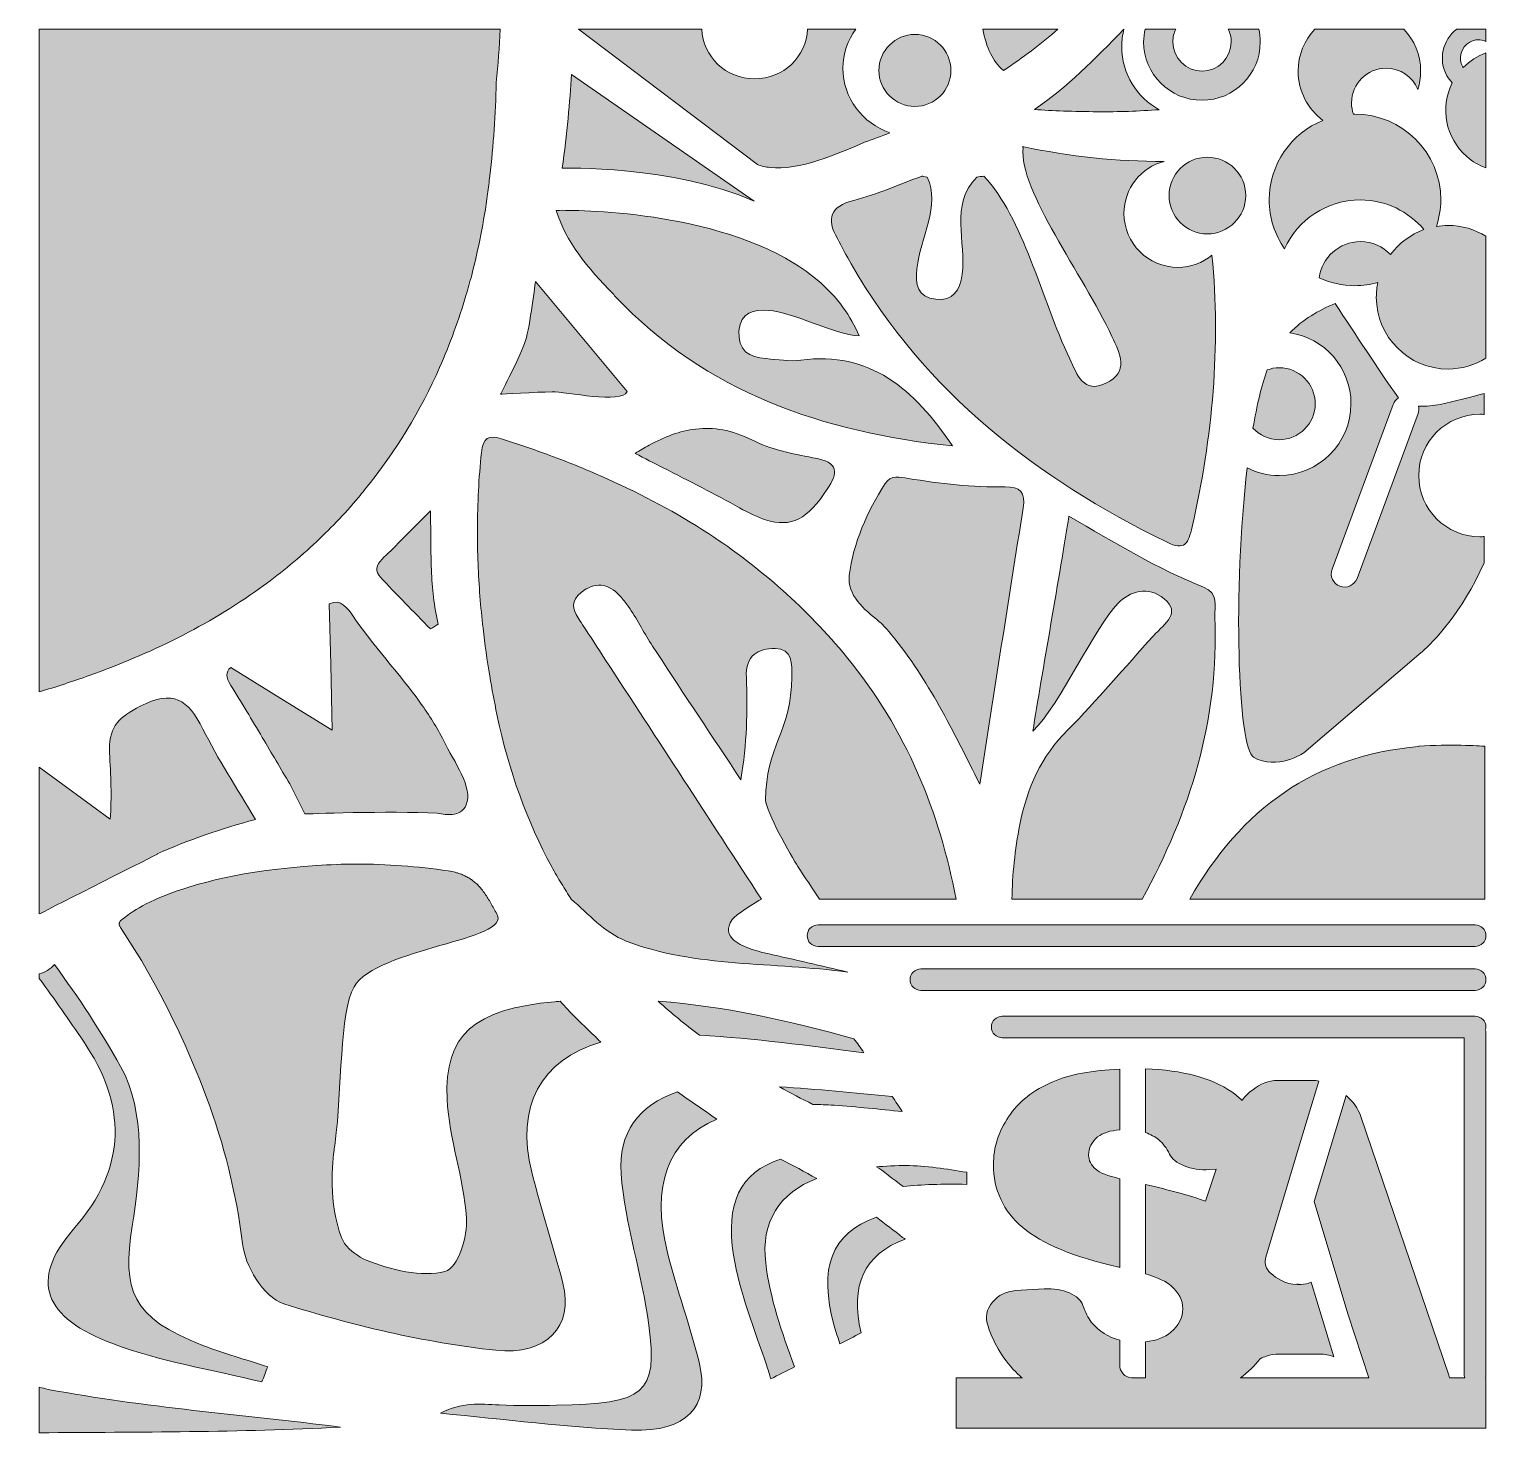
# Model space of a CAD drawing. Header units: inches. Extents: x 55 to 251, y -199 to -11.
import ezdxf

# ---------------------------------------------------------------- set-up
doc = ezdxf.new("R2010")
doc.units = ezdxf.units.IN
doc.header["$MEASUREMENT"] = 0
doc.layers.add('Layer 1', color=7, linetype='Continuous')

# ---------------------------------------------------------------- blocks, each defined once
blk = doc.blocks.new('block 2')
at = {"layer": 'Layer 1', "true_color": 0x434142}
h = blk.add_hatch(color=250, dxfattribs=at)
h.dxf.hatch_style = 2
edge = h.paths.add_edge_path()
edge.add_spline(control_points=[(63.35, -97.5), (71.55, -94.57), (79.28, -90.8), (86.27, -85.79), (88.79, -83.99), (91.21, -82.02), (93.52, -79.87), (95.64, -77.91), (97.67, -75.81), (99.59, -73.54), (99.87, -73.21), (100.12, -72.87), (100.39, -72.54), (104.64, -67.33), (107.95, -61.81), (110.49, -56.06), (111.89, -52.9), (113.06, -49.68), (114.03, -46.39), (114.3, -45.48), (114.56, -44.58), (114.8, -43.66), (115.72, -40.08), (116.43, -36.43), (116.95, -32.73), (117.06, -31.93), (117.15, -31.12), (117.24, -30.31), (117.73, -26.18), (118.01, -21.99), (118.11, -17.75), (118.36, -15.35), (118.52, -12.96), (118.63, -10.56), (118.63, -10.56), (56.63, -10.56), (56.63, -10.56), (56.63, -10.56), (56.63, -99.7), (56.63, -99.7), (56.63, -99.7), (56.63, -99.7), (56.63, -99.7), (58.9, -99.02), (61.14, -98.29), (63.35, -97.5)], knot_values=[0, 0, 0, 0, 1, 1, 1, 2, 2, 2, 3, 3, 3, 4, 4, 4, 5, 5, 5, 6, 6, 6, 7, 7, 7, 8, 8, 8, 9, 9, 9, 10, 10, 10, 11, 11, 11, 12, 12, 12, 13, 13, 13, 14, 14, 14, 15, 15, 15, 15], degree=3, periodic=1)
h = blk.add_hatch(color=250, dxfattribs=at)
h.dxf.hatch_style = 2
edge = h.paths.add_edge_path()
edge.add_spline(control_points=[(154.95, -29.15), (158.74, -29.66), (164.09, -27.33), (167.65, -25.78), (168.83, -25.36), (169.96, -24.93), (171.06, -24.51), (167.39, -23.24), (164.74, -19.83), (164.74, -15.83), (164.74, -13.87), (165.39, -12.06), (166.47, -10.56), (166.47, -10.56), (159.98, -10.56), (159.98, -10.56), (159.85, -14.27), (156.72, -17.25), (152.86, -17.25), (149.01, -17.25), (145.88, -14.27), (145.75, -10.56), (145.75, -10.56), (129.19, -10.56), (129.19, -10.56), (129.19, -10.56), (153.23, -28.78), (153.23, -28.78), (153.8, -28.99), (154.37, -29.13), (154.95, -29.15)], knot_values=[0, 0, 0, 0, 1, 1, 1, 2, 2, 2, 3, 3, 3, 4, 4, 4, 5, 5, 5, 6, 6, 6, 7, 7, 7, 8, 8, 8, 9, 9, 9, 10, 10, 10, 10], degree=3, periodic=1)
h = blk.add_hatch(color=250, dxfattribs=at)
h.dxf.hatch_style = 2
edge = h.paths.add_edge_path()
edge.add_spline(control_points=[(174.43, -20.96), (177.1, -20.96), (179.27, -18.79), (179.27, -16.12), (179.27, -13.45), (177.1, -11.28), (174.43, -11.28), (171.76, -11.28), (169.58, -13.45), (169.58, -16.12), (169.58, -18.79), (171.76, -20.96), (174.43, -20.96)], knot_values=[0, 0, 0, 0, 1, 1, 1, 2, 2, 2, 3, 3, 3, 4, 4, 4, 4], degree=3, periodic=1)
h = blk.add_hatch(color=250, dxfattribs=at)
h.dxf.hatch_style = 2
edge = h.paths.add_edge_path()
edge.add_spline(control_points=[(186.35, -16.12), (188.92, -14.42), (191.36, -12.58), (193.67, -10.56), (193.67, -10.56), (183.57, -10.56), (183.57, -10.56), (184.03, -13.09), (184.87, -14.87), (186.35, -16.12)], knot_values=[0, 0, 0, 0, 1, 1, 1, 2, 2, 2, 3, 3, 3, 3], degree=3, periodic=1)
h = blk.add_hatch(color=250, dxfattribs=at)
h.dxf.hatch_style = 2
edge = h.paths.add_edge_path()
edge.add_spline(control_points=[(199.05, -21.67), (201.79, -21.7), (204.53, -21.59), (207.29, -21.4), (204.29, -19.76), (202.25, -16.58), (202.25, -12.92), (202.25, -12.11), (202.36, -11.32), (202.55, -10.56), (198.63, -14.59), (194.88, -18.41), (190.52, -21.36), (192.89, -21.56), (195.7, -21.64), (199.05, -21.67)], knot_values=[0, 0, 0, 0, 1, 1, 1, 2, 2, 2, 3, 3, 3, 4, 4, 4, 5, 5, 5, 5], degree=3, periodic=1)
h = blk.add_hatch(color=250, dxfattribs=at)
h.dxf.hatch_style = 2
edge = h.paths.add_edge_path()
edge.add_spline(control_points=[(213.05, -20.13), (217.37, -20.13), (220.89, -16.61), (220.89, -12.29), (220.89, -11.69), (220.82, -11.12), (220.7, -10.56), (220.7, -10.56), (216.57, -10.56), (216.57, -10.56), (216.82, -11.08), (216.98, -11.66), (216.98, -12.29), (216.98, -14.45), (215.22, -16.22), (213.05, -16.22), (210.88, -16.22), (209.12, -14.45), (209.12, -12.29), (209.12, -11.66), (209.27, -11.08), (209.53, -10.56), (209.53, -10.56), (205.4, -10.56), (205.4, -10.56), (205.28, -11.12), (205.2, -11.69), (205.2, -12.29), (205.2, -16.61), (208.72, -20.13), (213.05, -20.13)], knot_values=[0, 0, 0, 0, 1, 1, 1, 2, 2, 2, 3, 3, 3, 4, 4, 4, 5, 5, 5, 6, 6, 6, 7, 7, 7, 8, 8, 8, 9, 9, 9, 10, 10, 10, 10], degree=3, periodic=1)
h = blk.add_hatch(color=250, dxfattribs=at)
h.dxf.hatch_style = 2
edge = h.paths.add_edge_path()
edge.add_spline(control_points=[(244.58, -37.1), (244.95, -35.97), (245.17, -34.78), (245.17, -33.53), (245.17, -27.16), (240, -22), (233.63, -22), (233.56, -22), (233.5, -22.01), (233.43, -22.01), (233.26, -21.53), (233.16, -21.01), (233.16, -20.47), (233.16, -17.9), (235.24, -15.82), (237.81, -15.82), (239.73, -15.82), (241.39, -16.99), (242.09, -18.66), (242.33, -17.89), (242.46, -17.07), (242.46, -16.22), (242.46, -14.03), (241.6, -12.04), (240.2, -10.56), (240.2, -10.56), (228.24, -10.56), (228.24, -10.56), (226.84, -12.04), (225.98, -14.03), (225.98, -16.22), (225.98, -18.93), (227.3, -21.33), (229.32, -22.84), (225.09, -24.54), (222.09, -28.69), (222.09, -33.53), (222.09, -35.97), (222.85, -38.23), (224.14, -40.09), (225.92, -36.23), (229.83, -33.53), (234.35, -33.53), (237.79, -33.53), (240.85, -35.09), (242.91, -37.53), (241.1, -38.18), (239.53, -39.36), (238.4, -40.89), (237.38, -39.81), (235.95, -39.14), (234.35, -39.14), (231.51, -39.14), (229.18, -41.26), (228.8, -44), (230.27, -44.68), (231.9, -45.07), (233.63, -45.07), (234.7, -45.07), (235.72, -44.91), (236.7, -44.64), (236.57, -45.28), (236.5, -45.94), (236.5, -46.62), (236.5, -51.94), (240.83, -56.28), (246.16, -56.28), (248.02, -56.28), (249.76, -55.74), (251.24, -54.82), (251.24, -54.82), (251.24, -38.42), (251.24, -38.42), (249.76, -37.5), (248.02, -36.96), (246.16, -36.96), (245.62, -36.96), (245.09, -37.01), (244.58, -37.1)], knot_values=[0, 0, 0, 0, 1, 1, 1, 2, 2, 2, 3, 3, 3, 4, 4, 4, 5, 5, 5, 6, 6, 6, 7, 7, 7, 8, 8, 8, 9, 9, 9, 10, 10, 10, 11, 11, 11, 12, 12, 12, 13, 13, 13, 14, 14, 14, 15, 15, 15, 16, 16, 16, 17, 17, 17, 18, 18, 18, 19, 19, 19, 20, 20, 20, 21, 21, 21, 22, 22, 22, 23, 23, 23, 24, 24, 24, 25, 25, 25, 26, 26, 26, 26], degree=3, periodic=1)
h = blk.add_hatch(color=250, dxfattribs=at)
h.dxf.hatch_style = 2
edge = h.paths.add_edge_path()
edge.add_spline(control_points=[(249.06, -12.3), (249.76, -11.91), (250.56, -11.91), (251.24, -12.21), (251.24, -12.21), (251.24, -10.56), (251.24, -10.56), (251.24, -10.56), (247.32, -10.56), (247.32, -10.56), (245.41, -12.01), (244.79, -14.67), (245.99, -16.83), (246.19, -17.19), (246.44, -17.51), (246.72, -17.8), (245.06, -21.08), (245.76, -25.19), (248.67, -27.71), (249.45, -28.39), (250.32, -28.89), (251.24, -29.22), (251.24, -29.22), (251.24, -13.77), (251.24, -13.77), (250.12, -14.18), (249.07, -14.83), (248.19, -15.73), (248.17, -15.7), (248.14, -15.67), (248.12, -15.64), (247.46, -14.46), (247.88, -12.96), (249.06, -12.3)], knot_values=[0, 0, 0, 0, 1, 1, 1, 2, 2, 2, 3, 3, 3, 4, 4, 4, 5, 5, 5, 6, 6, 6, 7, 7, 7, 8, 8, 8, 9, 9, 9, 10, 10, 10, 11, 11, 11, 11], degree=3, periodic=1)
h = blk.add_hatch(color=250, dxfattribs=at)
h.dxf.hatch_style = 2
edge = h.paths.add_edge_path()
edge.add_spline(control_points=[(152.81, -33.7), (152.81, -33.7), (128.22, -16.66), (128.22, -16.66), (128.01, -20.25), (127.65, -24.68), (126.97, -29.25), (126.97, -29.25), (141.94, -28.87), (152.81, -33.7)], knot_values=[0, 0, 0, 0, 1, 1, 1, 2, 2, 2, 3, 3, 3, 3], degree=3, periodic=1)
h = blk.add_hatch(color=250, dxfattribs=at)
h.dxf.hatch_style = 2
edge = h.paths.add_edge_path()
edge.add_spline(control_points=[(177.25, -46.9), (174.75, -46.68), (174.47, -44.84), (174.69, -42.78), (175.14, -38.67), (177.89, -34.23), (176.08, -30.49), (175.65, -30.39), (175.49, -30.3), (175.38, -30.34), (172.33, -31.44), (169.34, -32.79), (166.22, -33.6), (163.04, -34.42), (162.46, -35.98), (164, -38.74), (164.63, -39.87), (165.21, -41.03), (165.86, -42.15), (175.86, -59.52), (190.84, -70.95), (208.25, -79.54), (210.82, -80.8), (211.21, -79.71), (211.72, -77.49), (214.49, -65.4), (215.57, -53.23), (214.39, -40.97), (213.14, -41.99), (211.54, -42.6), (209.81, -42.6), (205.8, -42.6), (202.55, -39.36), (202.55, -35.35), (202.55, -31.98), (204.86, -29.16), (207.97, -28.35), (201.64, -28.38), (195.28, -27.7), (188.9, -26.35), (188.92, -26.41), (188.97, -26.44), (188.97, -26.5), (188.47, -32.42), (196.98, -43.43), (200.94, -51.91), (202, -54.17), (203.28, -56.7), (200.13, -58.2), (197.13, -59.64), (196.24, -57.03), (195.25, -54.92), (191.4, -46.73), (189.02, -35.97), (183.71, -30.34), (183.38, -30.38), (183.06, -30.42), (182.74, -30.46), (179.06, -34.22), (181.37, -39.17), (180.79, -43.54), (180.5, -45.75), (179.55, -47.11), (177.25, -46.9)], knot_values=[0, 0, 0, 0, 1, 1, 1, 2, 2, 2, 3, 3, 3, 4, 4, 4, 5, 5, 5, 6, 6, 6, 7, 7, 7, 8, 8, 8, 9, 9, 9, 10, 10, 10, 11, 11, 11, 12, 12, 12, 13, 13, 13, 14, 14, 14, 15, 15, 15, 16, 16, 16, 17, 17, 17, 18, 18, 18, 19, 19, 19, 20, 20, 20, 21, 21, 21, 21], degree=3, periodic=1)
h = blk.add_hatch(color=250, dxfattribs=at)
h.dxf.hatch_style = 2
edge = h.paths.add_edge_path()
edge.add_spline(control_points=[(213.77, -27.79), (210.93, -27.79), (208.62, -30.1), (208.62, -32.94), (208.62, -35.79), (210.93, -38.1), (213.77, -38.1), (216.62, -38.1), (218.93, -35.79), (218.93, -32.94), (218.93, -30.1), (216.62, -27.79), (213.77, -27.79)], knot_values=[0, 0, 0, 0, 1, 1, 1, 2, 2, 2, 3, 3, 3, 4, 4, 4, 4], degree=3, periodic=1)
h = blk.add_hatch(color=250, dxfattribs=at)
h.dxf.hatch_style = 2
edge = h.paths.add_edge_path()
edge.add_spline(control_points=[(134.1, -46.5), (146.44, -59.48), (161.98, -64.77), (179.48, -66.62), (174.3, -58.93), (168.37, -53.84), (159.06, -55.08), (157.54, -55.29), (155.95, -54.99), (154.4, -54.88), (152.14, -54.72), (150.55, -53.79), (150.76, -51.14), (150.97, -48.6), (152.76, -48.28), (154.75, -48.39), (157.83, -48.57), (163.55, -51.6), (166.91, -51.83), (166.36, -50.45), (165.63, -49.19), (164.79, -48.03), (162.8, -45.28), (160.09, -43.1), (157.02, -41.38), (144.55, -34.42), (126.17, -34.94), (126.17, -34.94), (127.49, -39.16), (130.41, -42.72), (133.84, -46.16), (133.94, -46.26), (134, -46.4), (134.1, -46.5)], knot_values=[0, 0, 0, 0, 1, 1, 1, 2, 2, 2, 3, 3, 3, 4, 4, 4, 5, 5, 5, 6, 6, 6, 7, 7, 7, 8, 8, 8, 9, 9, 9, 10, 10, 10, 11, 11, 11, 11], degree=3, periodic=1)
h = blk.add_hatch(color=250, dxfattribs=at)
h.dxf.hatch_style = 2
edge = h.paths.add_edge_path()
edge.add_spline(control_points=[(135.71, -59.32), (135.71, -59.32), (123.38, -44.5), (123.38, -44.5), (123.38, -44.5), (122.65, -50.52), (122.05, -52.44), (121.46, -54.34), (118.68, -59.66), (118.68, -59.66), (118.68, -59.66), (123.49, -59.37), (125.61, -59.35), (127.4, -59.32), (135.05, -60.99), (135.71, -59.32)], knot_values=[0, 0, 0, 0, 1, 1, 1, 2, 2, 2, 3, 3, 3, 4, 4, 4, 5, 5, 5, 5], degree=3, periodic=1)
h = blk.add_hatch(color=250, dxfattribs=at)
h.dxf.hatch_style = 2
edge = h.paths.add_edge_path()
edge.add_spline(control_points=[(238.76, -61.04), (238.9, -60.66), (239.15, -60.37), (239.47, -60.17), (236.56, -55.98), (233.75, -51.73), (230.97, -47.46), (228.72, -48.38), (226.59, -49.65), (224.86, -51.4), (229.51, -52.09), (233.09, -56.1), (233.09, -60.94), (233.09, -66.27), (228.76, -70.6), (223.43, -70.6), (221.88, -70.6), (220.42, -70.22), (219.13, -69.57), (217.2, -85.79), (217.83, -107.25), (219.99, -108.5), (223.11, -110.31), (226.75, -107.91), (226.75, -107.91), (226.75, -107.91), (242.24, -94.67), (242.24, -94.67), (242.24, -94.67), (242.24, -94.67), (242.24, -94.67), (242.24, -94.67), (242.71, -94.26), (242.71, -94.26), (244.06, -93.06), (248.02, -89.12), (251, -82.33), (251, -82.33), (251, -78.8), (251, -78.8), (250.81, -78.82), (250.63, -78.84), (250.44, -78.84), (245.89, -78.84), (242.2, -75.15), (242.2, -70.6), (242.2, -66.05), (245.89, -62.36), (250.44, -62.36), (250.63, -62.36), (250.81, -62.37), (251, -62.39), (251, -62.39), (251, -59.56), (251, -59.56), (249.06, -60.1), (247.11, -60.61), (245.1, -61.04), (244.27, -61.21), (243.18, -61.31), (242.18, -61.26), (242.26, -61.59), (242.24, -61.95), (242.12, -62.28), (242.12, -62.28), (233.91, -84.44), (233.91, -84.44), (233.56, -85.37), (232.53, -85.84), (231.6, -85.5), (230.68, -85.16), (230.2, -84.12), (230.55, -83.2), (230.55, -83.2), (238.76, -61.04), (238.76, -61.04)], knot_values=[0, 0, 0, 0, 1, 1, 1, 2, 2, 2, 3, 3, 3, 4, 4, 4, 5, 5, 5, 6, 6, 6, 7, 7, 7, 8, 8, 8, 9, 9, 9, 10, 10, 10, 11, 11, 11, 12, 12, 12, 13, 13, 13, 14, 14, 14, 15, 15, 15, 16, 16, 16, 17, 17, 17, 18, 18, 18, 19, 19, 19, 20, 20, 20, 21, 21, 21, 22, 22, 22, 23, 23, 23, 24, 24, 24, 25, 25, 25, 25], degree=3, periodic=1)
h = blk.add_hatch(color=250, dxfattribs=at)
h.dxf.hatch_style = 2
edge = h.paths.add_edge_path()
edge.add_spline(control_points=[(221.82, -56.4), (221.06, -58.5), (220.42, -61.19), (219.9, -64.22), (220.78, -65.18), (222.03, -65.78), (223.43, -65.78), (226.1, -65.78), (228.28, -63.61), (228.28, -60.94), (228.28, -58.27), (226.1, -56.1), (223.43, -56.1), (222.86, -56.1), (222.32, -56.22), (221.82, -56.4)], knot_values=[0, 0, 0, 0, 1, 1, 1, 2, 2, 2, 3, 3, 3, 4, 4, 4, 5, 5, 5, 5], degree=3, periodic=1)
h = blk.add_hatch(color=250, dxfattribs=at)
h.dxf.hatch_style = 2
edge = h.paths.add_edge_path()
edge.add_spline(control_points=[(154.32, -76.54), (157.82, -77.67), (159.99, -76.45), (162.64, -72.44), (164.09, -70.24), (164.34, -68.83), (160.7, -68.2), (157.88, -67.71), (154.94, -67.04), (152.5, -65.82), (149.81, -64.46), (147.33, -64.06), (144.93, -64.35), (142.81, -64.6), (140.75, -65.38), (138.67, -66.52), (138.05, -66.86), (137.43, -67.23), (136.8, -67.63), (138.07, -68.29), (139.32, -68.93), (140.57, -69.56), (144.07, -71.35), (147.49, -73.08), (150.81, -74.93), (152.13, -75.67), (153.28, -76.2), (154.32, -76.54)], knot_values=[0, 0, 0, 0, 1, 1, 1, 2, 2, 2, 3, 3, 3, 4, 4, 4, 5, 5, 5, 6, 6, 6, 7, 7, 7, 8, 8, 8, 9, 9, 9, 9], degree=3, periodic=1)
h = blk.add_hatch(color=250, dxfattribs=at)
h.dxf.hatch_style = 2
edge = h.paths.add_edge_path()
edge.add_spline(control_points=[(154.34, -114.26), (154.35, -115.69), (157.8, -121.86), (158.68, -123.19), (159.65, -124.66), (160.63, -126.13), (161.6, -127.6), (161.6, -127.6), (179.96, -127.6), (179.96, -127.6), (177.73, -115.84), (173.31, -104.84), (165.24, -94.99), (162.55, -91.71), (159.67, -88.75), (156.64, -86.05), (153.48, -83.23), (150.14, -80.69), (146.66, -78.41), (142.35, -75.61), (137.82, -73.19), (133.1, -71.08), (130.56, -69.93), (127.96, -68.87), (125.31, -67.89), (123.17, -67.1), (121, -66.36), (118.8, -65.66), (117.04, -65.1), (116.33, -65.49), (116.11, -67.53), (115.75, -70.95), (115.58, -74.37), (115.57, -77.78), (115.56, -79.35), (115.59, -80.91), (115.65, -82.47), (115.77, -85.38), (116, -88.27), (116.33, -91.15), (116.58, -93.3), (116.88, -95.43), (117.23, -97.56), (117.53, -99.3), (117.84, -101.03), (118.2, -102.76), (119.79, -110.42), (122.3, -117.2), (125.58, -123.23), (125.99, -124), (126.43, -124.75), (126.88, -125.49), (127.09, -125.85), (127.32, -126.2), (127.54, -126.55), (127.76, -126.9), (127.97, -127.25), (128.19, -127.6), (128.19, -127.6), (128.2, -127.6), (128.2, -127.6), (128.2, -127.6), (128.2, -127.6), (128.2, -127.6), (130.51, -129.55), (132.62, -132.07), (135.58, -133.21), (144.94, -136.83), (155.45, -136.01), (165.39, -137.4), (161.81, -136.55), (158.23, -135.71), (154.62, -134.91), (150.55, -134.02), (148.32, -132.62), (149.83, -130.33), (150.23, -129.73), (153.16, -127.91), (153.78, -127.6), (153.78, -127.6), (153.78, -127.6), (153.78, -127.6), (153.78, -127.6), (153.78, -127.6), (153.78, -127.6), (146.78, -116.82), (139.76, -106.05), (132.73, -95.29), (131.73, -93.75), (130.73, -92.21), (129.73, -90.68), (129.52, -90.35), (129.3, -90.03), (129.11, -89.72), (128.42, -88.59), (128.06, -87.47), (129.53, -86.32), (131.34, -84.9), (133.11, -85.03), (134.76, -86.81), (135.16, -87.24), (135.52, -87.7), (135.86, -88.18), (137, -89.79), (137.86, -91.58), (138.94, -93.24), (139.19, -93.63), (139.45, -94.02), (139.71, -94.42), (143.44, -100.14), (147.25, -105.82), (151.02, -111.51), (151.8, -106.67), (151.95, -102.21), (151.75, -97.76), (151.61, -94.73), (153.35, -93.87), (155.61, -93.87), (158.03, -93.87), (157.86, -95.96), (157.86, -97.72), (157.87, -104.82), (154.32, -107.17), (154.34, -114.26)], knot_values=[0, 0, 0, 0, 1, 1, 1, 2, 2, 2, 3, 3, 3, 4, 4, 4, 5, 5, 5, 6, 6, 6, 7, 7, 7, 8, 8, 8, 9, 9, 9, 10, 10, 10, 11, 11, 11, 12, 12, 12, 13, 13, 13, 14, 14, 14, 15, 15, 15, 16, 16, 16, 17, 17, 17, 18, 18, 18, 19, 19, 19, 20, 20, 20, 21, 21, 21, 22, 22, 22, 23, 23, 23, 24, 24, 24, 25, 25, 25, 26, 26, 26, 27, 27, 27, 28, 28, 28, 29, 29, 29, 30, 30, 30, 31, 31, 31, 32, 32, 32, 33, 33, 33, 34, 34, 34, 35, 35, 35, 36, 36, 36, 37, 37, 37, 38, 38, 38, 39, 39, 39, 40, 40, 40, 41, 41, 41, 41], degree=3, periodic=1)
h = blk.add_hatch(color=250, dxfattribs=at)
h.dxf.hatch_style = 2
edge = h.paths.add_edge_path()
edge.add_spline(control_points=[(188.99, -75), (189.35, -72.82), (188.55, -72.1), (186.57, -72.13), (182.18, -72.19), (177.84, -71.7), (173.51, -70.99), (172.43, -70.82), (171.17, -70.47), (170.41, -71.69), (168.02, -75.49), (166.12, -79.66), (165.59, -84.05), (165.27, -86.67), (167.56, -88.57), (169.63, -90.26), (170.15, -90.68), (170.85, -91.47), (171.29, -92.02), (176.21, -98.04), (179.59, -104.97), (183.15, -112.13), (185.09, -99.76), (187, -87.37), (188.99, -75)], knot_values=[0, 0, 0, 0, 1, 1, 1, 2, 2, 2, 3, 3, 3, 4, 4, 4, 5, 5, 5, 6, 6, 6, 7, 7, 7, 8, 8, 8, 8], degree=3, periodic=1)
h = blk.add_hatch(color=250, dxfattribs=at)
h.dxf.hatch_style = 2
edge = h.paths.add_edge_path()
edge.add_spline(control_points=[(109.25, -91.24), (109.6, -91.02), (109.96, -90.8), (110.31, -90.58), (109.71, -88.19), (109.48, -85.78), (109.38, -83.27), (109.32, -81.79), (109.31, -80.27), (109.3, -78.71), (109.29, -77.62), (109.28, -76.51), (109.24, -75.37), (107.87, -76.74), (106.68, -77.94), (105.55, -79.07), (104.68, -79.94), (103.84, -80.78), (103, -81.6), (102.26, -82.32), (101.63, -83.12), (102.34, -84.03), (102.37, -84.08), (102.4, -84.13), (102.44, -84.17), (104.66, -86.58), (106.97, -88.89), (109.25, -91.24)], knot_values=[0, 0, 0, 0, 1, 1, 1, 2, 2, 2, 3, 3, 3, 4, 4, 4, 5, 5, 5, 6, 6, 6, 7, 7, 7, 8, 8, 8, 9, 9, 9, 9], degree=3, periodic=1)
h = blk.add_hatch(color=250, dxfattribs=at)
h.dxf.hatch_style = 2
edge = h.paths.add_edge_path()
edge.add_spline(control_points=[(214.78, -89.63), (214.72, -88.15), (215.32, -86.44), (213.25, -85.61), (207.09, -83.13), (201.36, -79.71), (195.15, -76.07), (194.01, -83.36), (191.45, -97.6), (190.3, -104.98), (193.94, -101.44), (198.66, -90.96), (201.73, -87.81), (203.32, -86.18), (205.83, -85.35), (207.97, -87.2), (210.21, -89.14), (208.2, -90.31), (206.49, -92.19), (202.65, -96.4), (198.99, -100.81), (194.97, -104.84), (191.39, -108.42), (189.57, -112.49), (188.54, -117.56), (187.86, -120.92), (187.55, -124.26), (187.47, -127.6), (187.47, -127.6), (204.98, -127.6), (204.98, -127.6), (211.45, -115.88), (215.38, -103.39), (214.78, -89.63)], knot_values=[0, 0, 0, 0, 1, 1, 1, 2, 2, 2, 3, 3, 3, 4, 4, 4, 5, 5, 5, 6, 6, 6, 7, 7, 7, 8, 8, 8, 9, 9, 9, 10, 10, 10, 11, 11, 11, 11], degree=3, periodic=1)
h = blk.add_hatch(color=250, dxfattribs=at)
h.dxf.hatch_style = 2
edge = h.paths.add_edge_path()
edge.add_spline(control_points=[(82.38, -96.42), (81.67, -97.06), (81.72, -97.71), (82.41, -98.83), (83.85, -101.15), (85.24, -103.49), (86.63, -105.83), (87.87, -107.92), (89.1, -110.01), (90.33, -112.09), (90.33, -112.09), (90.33, -112.09), (90.33, -112.09), (90.33, -112.09), (92.36, -116.12), (92.36, -116.12), (92.36, -116.12), (103.76, -115.68), (110.17, -116.03), (110.89, -116.16), (111.58, -116.24), (112.19, -116.18), (113.02, -116.1), (113.69, -115.75), (114.06, -114.9), (115.04, -112.6), (112.44, -109.11), (111.04, -106.28), (110.14, -104.48), (109.07, -102.81), (107.92, -101.21), (105.97, -98.49), (103.78, -95.96), (101.7, -93.35), (100.71, -92.1), (99.74, -90.83), (98.84, -89.51), (98.17, -88.51), (97.17, -87.09), (95.65, -87.86), (95.65, -87.86), (95.83, -96.03), (95.83, -96.03), (95.83, -96.03), (96.03, -104.87), (96.03, -104.87), (96.03, -104.87), (89.14, -100.6), (89.14, -100.6), (89.14, -100.6), (82.38, -96.42), (82.38, -96.42)], knot_values=[0, 0, 0, 0, 1, 1, 1, 2, 2, 2, 3, 3, 3, 4, 4, 4, 5, 5, 5, 6, 6, 6, 7, 7, 7, 8, 8, 8, 9, 9, 9, 10, 10, 10, 11, 11, 11, 12, 12, 12, 13, 13, 13, 14, 14, 14, 15, 15, 15, 16, 16, 16, 17, 17, 17, 17], degree=3, periodic=1)
h = blk.add_hatch(color=250, dxfattribs=at)
h.dxf.hatch_style = 2
edge = h.paths.add_edge_path()
edge.add_spline(control_points=[(72.49, -121.48), (76.7, -119.66), (81.04, -118.06), (85.71, -116.88), (83.19, -112.58), (80.67, -108.77), (78.64, -104.7), (76.66, -100.72), (74.58, -99.34), (70.21, -101.64), (67.48, -103.08), (66.04, -104.21), (66.08, -107.43), (66.08, -107.59), (66.07, -107.74), (66.08, -107.91), (66.25, -110.87), (66.4, -113.86), (66.17, -116.84), (66.17, -116.84), (56.63, -109.84), (56.63, -109.84), (56.63, -109.84), (56.63, -129.57), (56.63, -129.57), (56.63, -129.57), (70.53, -122.52), (72.53, -121.51), (72.53, -121.51), (72.49, -121.48), (72.49, -121.48)], knot_values=[0, 0, 0, 0, 1, 1, 1, 2, 2, 2, 3, 3, 3, 4, 4, 4, 5, 5, 5, 6, 6, 6, 7, 7, 7, 8, 8, 8, 9, 9, 9, 10, 10, 10, 10], degree=3, periodic=1)
h = blk.add_hatch(color=250, dxfattribs=at)
h.dxf.hatch_style = 2
edge = h.paths.add_edge_path()
edge.add_spline(control_points=[(251.09, -127.6), (251.09, -127.6), (251.09, -107.01), (251.09, -107.01), (250.31, -106.96), (246.33, -106.72), (242.23, -107.01), (242.23, -107.01), (242.23, -107.05), (242.23, -107.05), (228.24, -108.24), (218.26, -115.46), (211.4, -127.6), (211.4, -127.6), (216.96, -127.6), (216.96, -127.6), (216.96, -127.6), (251.09, -127.6), (251.09, -127.6)], knot_values=[0, 0, 0, 0, 1, 1, 1, 2, 2, 2, 3, 3, 3, 4, 4, 4, 5, 5, 5, 6, 6, 6, 6], degree=3, periodic=1)
h = blk.add_hatch(color=250, dxfattribs=at)
h.dxf.hatch_style = 2
edge = h.paths.add_edge_path()
edge.add_spline(control_points=[(132.17, -146.8), (132.12, -146.76), (132.07, -146.73), (132.02, -146.7), (131.75, -146.37), (131.41, -146.03), (131.03, -145.68), (129.52, -144.29), (128.08, -142.83), (126.7, -141.32), (126.46, -141.34), (126.22, -141.35), (125.98, -141.37), (115.11, -142.37), (111.1, -145.76), (111.5, -154.49), (111.74, -159.82), (113.75, -165.09), (114.09, -170.43), (114.25, -172.92), (113.06, -177.14), (111.19, -177.65), (108.19, -178.48), (103.76, -177.42), (100.62, -176.13), (99.51, -175.68), (98.52, -174.86), (97.68, -173.91), (95.54, -169.56), (95.98, -163.76), (96.28, -161.4), (96.33, -161.08), (96.38, -160.74), (96.43, -160.4), (96.43, -160.36), (96.44, -160.33), (96.44, -160.33), (96.44, -160.33), (96.43, -160.33), (96.43, -160.33), (97.37, -153.17), (96.99, -142.81), (98.98, -139.38), (102.05, -134.1), (120.29, -133.14), (118.18, -129.57), (118.18, -129.57), (118.18, -129.57), (118.18, -129.57), (117.91, -129.09), (117.63, -128.61), (117.37, -128.12), (117.12, -127.65), (116.85, -127.23), (116.58, -126.83), (116.58, -126.83), (116.58, -126.83), (116.58, -126.83), (116.56, -126.81), (116.55, -126.8), (116.54, -126.78), (116.46, -126.67), (116.38, -126.57), (116.3, -126.46), (116.21, -126.35), (116.13, -126.24), (116.05, -126.14), (116.02, -126.11), (116, -126.08), (115.97, -126.06), (115.81, -125.87), (115.65, -125.7), (115.48, -125.54), (115.44, -125.5), (115.39, -125.46), (115.35, -125.43), (115.19, -125.28), (115.02, -125.14), (114.85, -125.02), (114.79, -124.97), (114.73, -124.93), (114.66, -124.89), (114.5, -124.78), (114.34, -124.68), (114.17, -124.58), (114.08, -124.53), (113.98, -124.49), (113.89, -124.45), (113.81, -124.41), (113.73, -124.38), (113.65, -124.34), (113.57, -124.3), (113.5, -124.26), (113.41, -124.23), (113.27, -124.18), (113.12, -124.13), (112.97, -124.09), (112.84, -124.05), (112.72, -124), (112.58, -123.96), (112.28, -123.89), (111.98, -123.83), (111.65, -123.78), (107.46, -123.16), (103.34, -122.86), (99.29, -122.86), (97.48, -122.86), (95.69, -122.94), (93.91, -123.07), (93.91, -123.07), (93.98, -123.05), (93.98, -123.05), (74.08, -124.38), (68.07, -130.11), (68.07, -130.11), (68.07, -130.11), (68.08, -130.1), (68.08, -130.1), (67.75, -130.28), (67.52, -130.49), (67.43, -130.72), (67.41, -130.73), (67.39, -130.74), (67.37, -130.75), (67.38, -130.76), (67.39, -130.78), (67.41, -130.8), (67.39, -130.85), (67.37, -130.9), (67.37, -130.95), (67.37, -131.03), (67.39, -131.1), (67.42, -131.18), (67.42, -131.18), (67.42, -131.18), (67.42, -131.18), (67.42, -131.18), (67.45, -131.22), (67.45, -131.22), (67.47, -131.28), (67.51, -131.33), (67.55, -131.39), (67.55, -131.39), (70.39, -135.83), (70.39, -135.83), (77.23, -147.78), (82.35, -160.28), (83.95, -173.88), (84.3, -176.79), (86.69, -181.11), (89.53, -182.01), (98.67, -184.87), (108.33, -187.21), (118.04, -188.25), (124.83, -188.97), (128.59, -185.05), (127.07, -179.24), (125.77, -174.24), (124.13, -169.29), (122.89, -164.28), (120.71, -155.5), (124.03, -149.21), (132.17, -146.8)], knot_values=[0, 0, 0, 0, 1, 1, 1, 2, 2, 2, 3, 3, 3, 4, 4, 4, 5, 5, 5, 6, 6, 6, 7, 7, 7, 8, 8, 8, 9, 9, 9, 10, 10, 10, 11, 11, 11, 12, 12, 12, 13, 13, 13, 14, 14, 14, 15, 15, 15, 16, 16, 16, 17, 17, 17, 18, 18, 18, 19, 19, 19, 20, 20, 20, 21, 21, 21, 22, 22, 22, 23, 23, 23, 24, 24, 24, 25, 25, 25, 26, 26, 26, 27, 27, 27, 28, 28, 28, 29, 29, 29, 30, 30, 30, 31, 31, 31, 32, 32, 32, 33, 33, 33, 34, 34, 34, 35, 35, 35, 36, 36, 36, 37, 37, 37, 38, 38, 38, 39, 39, 39, 40, 40, 40, 41, 41, 41, 42, 42, 42, 43, 43, 43, 44, 44, 44, 45, 45, 45, 46, 46, 46, 47, 47, 47, 48, 48, 48, 49, 49, 49, 50, 50, 50, 51, 51, 51, 52, 52, 52, 53, 53, 53, 54, 54, 54, 54], degree=3, periodic=1)
h = blk.add_hatch(color=250, dxfattribs=at)
h.dxf.hatch_style = 2
edge = h.paths.add_edge_path()
edge.add_spline(control_points=[(249.78, -131.03), (249.78, -131.03), (161.39, -131.03), (161.39, -131.03), (160.58, -131.03), (159.93, -131.69), (159.93, -132.49), (159.93, -133.29), (160.58, -133.94), (161.39, -133.94), (161.39, -133.94), (249.78, -133.94), (249.78, -133.94), (250.58, -133.94), (251.24, -133.29), (251.24, -132.49), (251.24, -131.69), (250.58, -131.03), (249.78, -131.03)], knot_values=[0, 0, 0, 0, 1, 1, 1, 2, 2, 2, 3, 3, 3, 4, 4, 4, 5, 5, 5, 6, 6, 6, 6], degree=3, periodic=1)
h = blk.add_hatch(color=250, dxfattribs=at)
h.dxf.hatch_style = 2
edge = h.paths.add_edge_path()
edge.add_spline(control_points=[(66.61, -187.41), (72.89, -189.75), (79.9, -190.86), (86.58, -192.52), (86.84, -191.84), (87.1, -191.16), (87.36, -190.48), (84.45, -189.52), (81.47, -188.68), (78.63, -187.6), (68.94, -183.9), (67.79, -180.09), (69.14, -171.56), (70.27, -164.48), (71.01, -156.28), (67.57, -150.08), (64.97, -145.41), (61.95, -140.85), (58.68, -136.39), (58.07, -136.95), (57.43, -137.48), (56.63, -137.62), (56.63, -137.62), (56.63, -138.24), (56.63, -138.24), (58.67, -141.04), (60.65, -143.86), (62.57, -146.69), (68.3, -155.13), (68.63, -163.55), (61.21, -172.02), (55.27, -178.81), (57.17, -183.89), (66.61, -187.41)], knot_values=[0, 0, 0, 0, 1, 1, 1, 2, 2, 2, 3, 3, 3, 4, 4, 4, 5, 5, 5, 6, 6, 6, 7, 7, 7, 8, 8, 8, 9, 9, 9, 10, 10, 10, 11, 11, 11, 11], degree=3, periodic=1)
h = blk.add_hatch(color=250, dxfattribs=at)
h.dxf.hatch_style = 2
edge = h.paths.add_edge_path()
edge.add_spline(control_points=[(249.78, -136.95), (249.78, -136.95), (175.23, -136.95), (175.23, -136.95), (174.43, -136.95), (173.78, -137.61), (173.78, -138.41), (173.78, -139.21), (174.43, -139.86), (175.23, -139.86), (175.23, -139.86), (249.78, -139.86), (249.78, -139.86), (250.58, -139.86), (251.24, -139.21), (251.24, -138.41), (251.24, -137.61), (250.58, -136.95), (249.78, -136.95)], knot_values=[0, 0, 0, 0, 1, 1, 1, 2, 2, 2, 3, 3, 3, 4, 4, 4, 5, 5, 5, 6, 6, 6, 6], degree=3, periodic=1)
h = blk.add_hatch(color=250, dxfattribs=at)
h.dxf.hatch_style = 2
edge = h.paths.add_edge_path()
edge.add_spline(control_points=[(139.89, -141.3), (141.66, -142.91), (143.51, -144.43), (145.44, -145.88), (152.83, -146.29), (160.19, -147.29), (167.56, -148.25), (167.13, -147.57), (166.69, -146.93), (166.2, -146.35), (157.61, -143.97), (148.92, -141.99), (139.89, -141.3)], knot_values=[0, 0, 0, 0, 1, 1, 1, 2, 2, 2, 3, 3, 3, 4, 4, 4, 4], degree=3, periodic=1)
h = blk.add_hatch(color=250, dxfattribs=at)
h.dxf.hatch_style = 2
edge = h.paths.add_edge_path()
edge.add_spline(control_points=[(249.78, -143.32), (249.78, -143.32), (186.17, -143.32), (186.17, -143.32), (185.37, -143.32), (184.72, -143.98), (184.72, -144.78), (184.72, -145.58), (185.37, -146.23), (186.17, -146.23), (186.17, -146.23), (248.33, -146.23), (248.33, -146.23), (248.33, -146.23), (248.33, -191.66), (248.33, -191.66), (248.33, -191.77), (248.37, -191.87), (248.39, -191.98), (248.39, -191.98), (246.33, -191.98), (246.33, -191.98), (246.3, -191.86), (246.29, -191.74), (246.24, -191.62), (246.24, -191.62), (234.42, -156.81), (234.42, -156.81), (234.03, -155.69), (233.36, -154.75), (232.43, -153.99), (232.43, -153.99), (228.13, -168.26), (228.13, -168.26), (228.13, -168.26), (232.68, -183.35), (232.68, -183.35), (232.68, -183.35), (235.5, -191.98), (235.5, -191.98), (235.5, -191.98), (218.24, -191.98), (218.24, -191.98), (219.23, -191.22), (220.11, -190.36), (220.87, -189.39), (221.15, -189.25), (221.43, -189.14), (221.71, -189.04), (222.26, -188.86), (222.82, -188.77), (223.4, -188.77), (223.4, -188.77), (228.87, -188.77), (228.87, -188.77), (229.55, -188.77), (230.18, -188.9), (230.77, -189.12), (230.77, -189.12), (227.75, -179.1), (227.75, -179.1), (227.34, -179.29), (226.87, -179.39), (226.33, -179.39), (226.33, -179.39), (226.05, -179.39), (226.05, -179.39), (226, -179.39), (225.96, -179.38), (225.91, -179.38), (225.88, -179.38), (225.85, -179.39), (225.82, -179.39), (224.27, -179.42), (222.98, -178.49), (222.37, -177.95), (222.23, -177.85), (222.1, -177.73), (222, -177.6), (221.99, -177.6), (221.99, -177.59), (221.99, -177.59), (221.99, -177.59), (221.99, -177.59), (221.99, -177.59), (221.59, -177.08), (221.43, -176.4), (221.63, -175.74), (221.63, -175.74), (226.32, -160.18), (226.32, -160.18), (226.32, -160.18), (228.76, -152.05), (228.76, -152.05), (228.51, -151.99), (228.3, -151.96), (228.11, -151.96), (228.11, -151.96), (223.16, -151.96), (223.16, -151.96), (222.04, -151.96), (220.93, -152.39), (219.83, -153.25), (219.3, -153.65), (218.85, -154.1), (218.49, -154.58), (218.47, -154.6), (218.45, -154.63), (218.44, -154.65), (218.01, -154.24), (217.55, -153.86), (217.06, -153.51), (214.31, -151.62), (210.44, -150.58), (205.44, -150.4), (205.44, -150.4), (205.44, -158.98), (205.44, -158.98), (206.13, -159.22), (206.72, -159.53), (207.2, -159.91), (207.8, -160.42), (208.3, -161.07), (208.69, -161.87), (208.99, -162.52), (209.64, -163.04), (210.64, -163.43), (211.66, -163.87), (212.81, -164.05), (214.07, -163.96), (214.07, -163.96), (214.97, -163.91), (214.97, -163.91), (214.97, -163.91), (213.51, -168.19), (213.51, -168.19), (211.4, -167.44), (208.71, -166.7), (205.44, -165.96), (205.44, -165.96), (205.44, -177.96), (205.44, -177.96), (207.12, -178.5), (208.28, -179.04), (208.92, -179.61), (209.94, -180.5), (210.46, -181.52), (210.46, -182.67), (210.46, -183.86), (209.93, -184.91), (208.87, -185.83), (208.03, -186.54), (206.88, -186.97), (205.44, -187.12), (205.44, -187.12), (205.44, -190.25), (205.44, -190.25), (205.44, -190.25), (205.44, -191.98), (205.44, -191.98), (205.44, -191.98), (203.75, -191.97), (203.75, -191.97), (203.74, -191.97), (203.72, -191.98), (203.71, -191.98), (203.69, -191.98), (203.67, -191.97), (203.65, -191.97), (203.65, -191.97), (203.57, -191.97), (203.57, -191.97), (203.57, -191.97), (203.57, -191.97), (203.57, -191.97), (202.68, -191.89), (201.98, -191.15), (201.98, -190.25), (201.98, -190.25), (201.98, -186.88), (201.98, -186.88), (200.44, -186.5), (199.17, -185.71), (198.2, -184.5), (197.72, -183.9), (197.32, -183.15), (197.02, -182.23), (196.78, -181.55), (196.18, -180.98), (195.21, -180.54), (194.22, -180.1), (193.09, -179.92), (191.82, -180.01), (191.82, -180.01), (187.98, -180.23), (187.98, -180.23), (186.68, -180.32), (185.64, -180.84), (184.86, -181.79), (184.04, -182.76), (183.85, -183.84), (184.27, -185.03), (185.08, -187.49), (186.42, -189.64), (188.29, -191.48), (188.48, -191.65), (188.69, -191.81), (188.89, -191.98), (188.89, -191.98), (179.98, -191.98), (179.98, -191.98), (179.98, -191.98), (179.98, -198.74), (179.98, -198.74), (179.98, -198.74), (251.24, -198.74), (251.24, -198.74), (251.24, -198.74), (251.24, -191.98), (251.24, -191.98), (251.24, -191.98), (251.17, -191.98), (251.17, -191.98), (251.2, -191.87), (251.24, -191.77), (251.24, -191.66), (251.24, -191.66), (251.24, -145.5), (251.24, -145.5), (251.24, -145.37), (251.19, -145.26), (251.16, -145.14), (251.19, -145.02), (251.24, -144.91), (251.24, -144.78), (251.24, -143.98), (250.58, -143.32), (249.78, -143.32)], knot_values=[0, 0, 0, 0, 1, 1, 1, 2, 2, 2, 3, 3, 3, 4, 4, 4, 5, 5, 5, 6, 6, 6, 7, 7, 7, 8, 8, 8, 9, 9, 9, 10, 10, 10, 11, 11, 11, 12, 12, 12, 13, 13, 13, 14, 14, 14, 15, 15, 15, 16, 16, 16, 17, 17, 17, 18, 18, 18, 19, 19, 19, 20, 20, 20, 21, 21, 21, 22, 22, 22, 23, 23, 23, 24, 24, 24, 25, 25, 25, 26, 26, 26, 27, 27, 27, 28, 28, 28, 29, 29, 29, 30, 30, 30, 31, 31, 31, 32, 32, 32, 33, 33, 33, 34, 34, 34, 35, 35, 35, 36, 36, 36, 37, 37, 37, 38, 38, 38, 39, 39, 39, 40, 40, 40, 41, 41, 41, 42, 42, 42, 43, 43, 43, 44, 44, 44, 45, 45, 45, 46, 46, 46, 47, 47, 47, 48, 48, 48, 49, 49, 49, 50, 50, 50, 51, 51, 51, 52, 52, 52, 53, 53, 53, 54, 54, 54, 55, 55, 55, 56, 56, 56, 57, 57, 57, 58, 58, 58, 59, 59, 59, 60, 60, 60, 61, 61, 61, 62, 62, 62, 63, 63, 63, 64, 64, 64, 65, 65, 65, 66, 66, 66, 67, 67, 67, 68, 68, 68, 69, 69, 69, 70, 70, 70, 71, 71, 71, 72, 72, 72, 73, 73, 73, 74, 74, 74, 75, 75, 75, 76, 76, 76, 77, 77, 77, 78, 78, 78, 79, 79, 79, 79], degree=3, periodic=1)
h = blk.add_hatch(color=250, dxfattribs=at)
h.dxf.hatch_style = 2
edge = h.paths.add_edge_path()
edge.add_spline(control_points=[(201.98, -158.62), (201.98, -158.62), (201.98, -150.44), (201.98, -150.44), (198.27, -150.59), (195.27, -151.15), (193, -152.14), (190.34, -153.26), (188.35, -154.83), (187.03, -156.85), (185.67, -158.86), (184.99, -161), (184.99, -163.25), (184.99, -166.69), (186.3, -169.52), (188.93, -171.74), (191.49, -173.93), (195.8, -175.71), (201.86, -177.07), (201.9, -177.08), (201.94, -177.09), (201.98, -177.1), (201.98, -177.1), (201.98, -165.18), (201.98, -165.18), (200.36, -164.79), (199.29, -164.37), (198.79, -163.92), (198.12, -163.35), (197.79, -162.72), (197.79, -162), (197.79, -161.06), (198.2, -160.24), (199.01, -159.56), (199.71, -159), (200.71, -158.7), (201.98, -158.62)], knot_values=[0, 0, 0, 0, 1, 1, 1, 2, 2, 2, 3, 3, 3, 4, 4, 4, 5, 5, 5, 6, 6, 6, 7, 7, 7, 8, 8, 8, 9, 9, 9, 10, 10, 10, 11, 11, 11, 12, 12, 12, 12], degree=3, periodic=1)
h = blk.add_hatch(color=250, dxfattribs=at)
h.dxf.hatch_style = 2
edge = h.paths.add_edge_path()
edge.add_spline(control_points=[(163.55, -155.31), (166.62, -155.51), (169.67, -155.84), (172.73, -156.15), (172.28, -155.47), (171.82, -154.79), (171.37, -154.11), (166.31, -153.65), (161.26, -153.13), (156.21, -152.83), (157.68, -153.65), (159.18, -154.43), (160.71, -155.19), (161.63, -155.21), (162.56, -155.24), (163.55, -155.31)], knot_values=[0, 0, 0, 0, 1, 1, 1, 2, 2, 2, 3, 3, 3, 4, 4, 4, 5, 5, 5, 5], degree=3, periodic=1)
h = blk.add_hatch(color=250, dxfattribs=at)
h.dxf.hatch_style = 2
edge = h.paths.add_edge_path()
edge.add_spline(control_points=[(147.76, -157.16), (146, -155.94), (144.24, -154.72), (142.47, -153.51), (137.28, -155.19), (134.49, -159.1), (134.89, -164.5), (135.4, -171.32), (137.76, -178.04), (138.64, -184.86), (139.85, -194.15), (138.12, -195.44), (126.22, -195.66), (123.64, -195.7), (121.06, -195.71), (118.49, -195.6), (115.95, -195.49), (113.44, -195.21), (110.62, -196.73), (119.17, -197.52), (127.7, -198.62), (136.28, -198.99), (143.84, -199.32), (146.78, -195.69), (145.44, -190.06), (144.24, -185.04), (142.39, -180.12), (141.14, -175.11), (138.89, -166.05), (141.15, -160.04), (147.76, -157.16)], knot_values=[0, 0, 0, 0, 1, 1, 1, 2, 2, 2, 3, 3, 3, 4, 4, 4, 5, 5, 5, 6, 6, 6, 7, 7, 7, 8, 8, 8, 9, 9, 9, 10, 10, 10, 10], degree=3, periodic=1)
h = blk.add_hatch(color=250, dxfattribs=at)
h.dxf.hatch_style = 2
edge = h.paths.add_edge_path()
edge.add_spline(control_points=[(161.22, -165.16), (159.62, -164.24), (157.99, -163.37), (156.34, -162.54), (150.82, -164.37), (148.95, -168.52), (150.03, -175.46), (150.81, -180.49), (152.85, -185.42), (154.49, -190.35), (154.7, -190.96), (154.87, -191.54), (155.03, -192.1), (156.09, -191.57), (157.14, -191.03), (158.21, -190.48), (156.53, -185.87), (154.92, -181.22), (154.35, -176.51), (153.68, -170.98), (156.21, -167.07), (161.22, -165.16)], knot_values=[0, 0, 0, 0, 1, 1, 1, 2, 2, 2, 3, 3, 3, 4, 4, 4, 5, 5, 5, 6, 6, 6, 7, 7, 7, 7], degree=3, periodic=1)
h = blk.add_hatch(color=250, dxfattribs=at)
h.dxf.hatch_style = 2
edge = h.paths.add_edge_path()
edge.add_spline(control_points=[(181.43, -165.94), (181.43, -165.94), (181.43, -164.32), (181.43, -164.32), (178.67, -163.88), (175.92, -163.43), (173.16, -163.41), (172.22, -163.4), (170.14, -163.53), (169.28, -163.56), (170.02, -164.04), (171.53, -165.26), (172.86, -166.23), (175.34, -165.96), (178.17, -165.86), (181.4, -165.94), (181.41, -165.94), (181.42, -165.94), (181.43, -165.94)], knot_values=[0, 0, 0, 0, 1, 1, 1, 2, 2, 2, 3, 3, 3, 4, 4, 4, 5, 5, 5, 6, 6, 6, 6], degree=3, periodic=1)
h = blk.add_hatch(color=250, dxfattribs=at)
h.dxf.hatch_style = 2
edge = h.paths.add_edge_path()
edge.add_spline(control_points=[(169.24, -170.37), (163.17, -172.49), (161.42, -177.21), (163.58, -184.98), (163.8, -185.78), (164.07, -186.57), (164.34, -187.37), (165.29, -186.89), (166.23, -186.41), (167.19, -185.93), (165.68, -179.49), (167.55, -175.39), (173.12, -173.29), (173.01, -173.22), (172.89, -173.16), (172.77, -173.09), (171.61, -172.14), (170.43, -171.24), (169.24, -170.37)], knot_values=[0, 0, 0, 0, 1, 1, 1, 2, 2, 2, 3, 3, 3, 4, 4, 4, 5, 5, 5, 6, 6, 6, 6], degree=3, periodic=1)
h = blk.add_hatch(color=250, dxfattribs=at)
h.dxf.hatch_style = 2
edge = h.paths.add_edge_path()
edge.add_spline(control_points=[(56.63, -193.22), (56.63, -193.22), (56.63, -199.36), (56.63, -199.36), (70.11, -199.22), (83.59, -199.33), (97.14, -198.58), (84.02, -196.94), (70.71, -195.94), (57.83, -193.51), (57.41, -193.43), (57.03, -193.32), (56.63, -193.22)], knot_values=[0, 0, 0, 0, 1, 1, 1, 2, 2, 2, 3, 3, 3, 4, 4, 4, 4], degree=3, periodic=1)
at = {"layer": 'Layer 1', "lineweight": 0}
for points, knots in [([(63.35, -97.5), (71.55, -94.57), (79.28, -90.8), (86.27, -85.79), (88.79, -83.99), (91.21, -82.02), (93.52, -79.87), (95.64, -77.91), (97.67, -75.81), (99.59, -73.54), (99.87, -73.21), (100.12, -72.87), (100.39, -72.54), (104.64, -67.33), (107.95, -61.81), (110.49, -56.06), (111.89, -52.9), (113.06, -49.68), (114.03, -46.39), (114.3, -45.48), (114.56, -44.58), (114.8, -43.66), (115.72, -40.08), (116.43, -36.43), (116.95, -32.73), (117.06, -31.93), (117.15, -31.12), (117.24, -30.31), (117.73, -26.18), (118.01, -21.99), (118.11, -17.75), (118.36, -15.35), (118.52, -12.96), (118.63, -10.56), (118.63, -10.56), (56.63, -10.56), (56.63, -10.56), (56.63, -10.56), (56.63, -99.7), (56.63, -99.7), (56.63, -99.7), (56.63, -99.7), (56.63, -99.7), (58.9, -99.02), (61.14, -98.29), (63.35, -97.5)], [0, 0, 0, 0, 1, 1, 1, 2, 2, 2, 3, 3, 3, 4, 4, 4, 5, 5, 5, 6, 6, 6, 7, 7, 7, 8, 8, 8, 9, 9, 9, 10, 10, 10, 11, 11, 11, 12, 12, 12, 13, 13, 13, 14, 14, 14, 15, 15, 15, 15]), ([(154.95, -29.15), (158.74, -29.66), (164.09, -27.33), (167.65, -25.78), (168.83, -25.36), (169.96, -24.93), (171.06, -24.51), (167.39, -23.24), (164.74, -19.83), (164.74, -15.83), (164.74, -13.87), (165.39, -12.06), (166.47, -10.56), (166.47, -10.56), (159.98, -10.56), (159.98, -10.56), (159.85, -14.27), (156.72, -17.25), (152.86, -17.25), (149.01, -17.25), (145.88, -14.27), (145.75, -10.56), (145.75, -10.56), (129.19, -10.56), (129.19, -10.56), (129.19, -10.56), (153.23, -28.78), (153.23, -28.78), (153.8, -28.99), (154.37, -29.13), (154.95, -29.15)], [0, 0, 0, 0, 1, 1, 1, 2, 2, 2, 3, 3, 3, 4, 4, 4, 5, 5, 5, 6, 6, 6, 7, 7, 7, 8, 8, 8, 9, 9, 9, 10, 10, 10, 10]), ([(174.43, -20.96), (177.1, -20.96), (179.27, -18.79), (179.27, -16.12), (179.27, -13.45), (177.1, -11.28), (174.43, -11.28), (171.76, -11.28), (169.58, -13.45), (169.58, -16.12), (169.58, -18.79), (171.76, -20.96), (174.43, -20.96)], [0, 0, 0, 0, 1, 1, 1, 2, 2, 2, 3, 3, 3, 4, 4, 4, 4]), ([(186.35, -16.12), (188.92, -14.42), (191.36, -12.58), (193.67, -10.56), (193.67, -10.56), (183.57, -10.56), (183.57, -10.56), (184.03, -13.09), (184.87, -14.87), (186.35, -16.12)], [0, 0, 0, 0, 1, 1, 1, 2, 2, 2, 3, 3, 3, 3]), ([(199.05, -21.67), (201.79, -21.7), (204.53, -21.59), (207.29, -21.4), (204.29, -19.76), (202.25, -16.58), (202.25, -12.92), (202.25, -12.11), (202.36, -11.32), (202.55, -10.56), (198.63, -14.59), (194.88, -18.41), (190.52, -21.36), (192.89, -21.56), (195.7, -21.64), (199.05, -21.67)], [0, 0, 0, 0, 1, 1, 1, 2, 2, 2, 3, 3, 3, 4, 4, 4, 5, 5, 5, 5]), ([(213.05, -20.13), (217.37, -20.13), (220.89, -16.61), (220.89, -12.29), (220.89, -11.69), (220.82, -11.12), (220.7, -10.56), (220.7, -10.56), (216.57, -10.56), (216.57, -10.56), (216.82, -11.08), (216.98, -11.66), (216.98, -12.29), (216.98, -14.45), (215.22, -16.22), (213.05, -16.22), (210.88, -16.22), (209.12, -14.45), (209.12, -12.29), (209.12, -11.66), (209.27, -11.08), (209.53, -10.56), (209.53, -10.56), (205.4, -10.56), (205.4, -10.56), (205.28, -11.12), (205.2, -11.69), (205.2, -12.29), (205.2, -16.61), (208.72, -20.13), (213.05, -20.13)], [0, 0, 0, 0, 1, 1, 1, 2, 2, 2, 3, 3, 3, 4, 4, 4, 5, 5, 5, 6, 6, 6, 7, 7, 7, 8, 8, 8, 9, 9, 9, 10, 10, 10, 10]), ([(244.58, -37.1), (244.95, -35.97), (245.17, -34.78), (245.17, -33.53), (245.17, -27.16), (240, -22), (233.63, -22), (233.56, -22), (233.5, -22.01), (233.43, -22.01), (233.26, -21.53), (233.16, -21.01), (233.16, -20.47), (233.16, -17.9), (235.24, -15.82), (237.81, -15.82), (239.73, -15.82), (241.39, -16.99), (242.09, -18.66), (242.33, -17.89), (242.46, -17.07), (242.46, -16.22), (242.46, -14.03), (241.6, -12.04), (240.2, -10.56), (240.2, -10.56), (228.24, -10.56), (228.24, -10.56), (226.84, -12.04), (225.98, -14.03), (225.98, -16.22), (225.98, -18.93), (227.3, -21.33), (229.32, -22.84), (225.09, -24.54), (222.09, -28.69), (222.09, -33.53), (222.09, -35.97), (222.85, -38.23), (224.14, -40.09), (225.92, -36.23), (229.83, -33.53), (234.35, -33.53), (237.79, -33.53), (240.85, -35.09), (242.91, -37.53), (241.1, -38.18), (239.53, -39.36), (238.4, -40.89), (237.38, -39.81), (235.95, -39.14), (234.35, -39.14), (231.51, -39.14), (229.18, -41.26), (228.8, -44), (230.27, -44.68), (231.9, -45.07), (233.63, -45.07), (234.7, -45.07), (235.72, -44.91), (236.7, -44.64), (236.57, -45.28), (236.5, -45.94), (236.5, -46.62), (236.5, -51.94), (240.83, -56.28), (246.16, -56.28), (248.02, -56.28), (249.76, -55.74), (251.24, -54.82), (251.24, -54.82), (251.24, -38.42), (251.24, -38.42), (249.76, -37.5), (248.02, -36.96), (246.16, -36.96), (245.62, -36.96), (245.09, -37.01), (244.58, -37.1)], [0, 0, 0, 0, 1, 1, 1, 2, 2, 2, 3, 3, 3, 4, 4, 4, 5, 5, 5, 6, 6, 6, 7, 7, 7, 8, 8, 8, 9, 9, 9, 10, 10, 10, 11, 11, 11, 12, 12, 12, 13, 13, 13, 14, 14, 14, 15, 15, 15, 16, 16, 16, 17, 17, 17, 18, 18, 18, 19, 19, 19, 20, 20, 20, 21, 21, 21, 22, 22, 22, 23, 23, 23, 24, 24, 24, 25, 25, 25, 26, 26, 26, 26]), ([(249.06, -12.3), (249.76, -11.91), (250.56, -11.91), (251.24, -12.21), (251.24, -12.21), (251.24, -10.56), (251.24, -10.56), (251.24, -10.56), (247.32, -10.56), (247.32, -10.56), (245.41, -12.01), (244.79, -14.67), (245.99, -16.83), (246.19, -17.19), (246.44, -17.51), (246.72, -17.8), (245.06, -21.08), (245.76, -25.19), (248.67, -27.71), (249.45, -28.39), (250.32, -28.89), (251.24, -29.22), (251.24, -29.22), (251.24, -13.77), (251.24, -13.77), (250.12, -14.18), (249.07, -14.83), (248.19, -15.73), (248.17, -15.7), (248.14, -15.67), (248.12, -15.64), (247.46, -14.46), (247.88, -12.96), (249.06, -12.3)], [0, 0, 0, 0, 1, 1, 1, 2, 2, 2, 3, 3, 3, 4, 4, 4, 5, 5, 5, 6, 6, 6, 7, 7, 7, 8, 8, 8, 9, 9, 9, 10, 10, 10, 11, 11, 11, 11]), ([(152.81, -33.7), (152.81, -33.7), (128.22, -16.66), (128.22, -16.66), (128.01, -20.25), (127.65, -24.68), (126.97, -29.25), (126.97, -29.25), (141.94, -28.87), (152.81, -33.7)], [0, 0, 0, 0, 1, 1, 1, 2, 2, 2, 3, 3, 3, 3]), ([(177.25, -46.9), (174.75, -46.68), (174.47, -44.84), (174.69, -42.78), (175.14, -38.67), (177.89, -34.23), (176.08, -30.49), (175.65, -30.39), (175.49, -30.3), (175.38, -30.34), (172.33, -31.44), (169.34, -32.79), (166.22, -33.6), (163.04, -34.42), (162.46, -35.98), (164, -38.74), (164.63, -39.87), (165.21, -41.03), (165.86, -42.15), (175.86, -59.52), (190.84, -70.95), (208.25, -79.54), (210.82, -80.8), (211.21, -79.71), (211.72, -77.49), (214.49, -65.4), (215.57, -53.23), (214.39, -40.97), (213.14, -41.99), (211.54, -42.6), (209.81, -42.6), (205.8, -42.6), (202.55, -39.36), (202.55, -35.35), (202.55, -31.98), (204.86, -29.16), (207.97, -28.35), (201.64, -28.38), (195.28, -27.7), (188.9, -26.35), (188.92, -26.41), (188.97, -26.44), (188.97, -26.5), (188.47, -32.42), (196.98, -43.43), (200.94, -51.91), (202, -54.17), (203.28, -56.7), (200.13, -58.2), (197.13, -59.64), (196.24, -57.03), (195.25, -54.92), (191.4, -46.73), (189.02, -35.97), (183.71, -30.34), (183.38, -30.38), (183.06, -30.42), (182.74, -30.46), (179.06, -34.22), (181.37, -39.17), (180.79, -43.54), (180.5, -45.75), (179.55, -47.11), (177.25, -46.9)], [0, 0, 0, 0, 1, 1, 1, 2, 2, 2, 3, 3, 3, 4, 4, 4, 5, 5, 5, 6, 6, 6, 7, 7, 7, 8, 8, 8, 9, 9, 9, 10, 10, 10, 11, 11, 11, 12, 12, 12, 13, 13, 13, 14, 14, 14, 15, 15, 15, 16, 16, 16, 17, 17, 17, 18, 18, 18, 19, 19, 19, 20, 20, 20, 21, 21, 21, 21]), ([(213.77, -27.79), (210.93, -27.79), (208.62, -30.1), (208.62, -32.94), (208.62, -35.79), (210.93, -38.1), (213.77, -38.1), (216.62, -38.1), (218.93, -35.79), (218.93, -32.94), (218.93, -30.1), (216.62, -27.79), (213.77, -27.79)], [0, 0, 0, 0, 1, 1, 1, 2, 2, 2, 3, 3, 3, 4, 4, 4, 4]), ([(134.1, -46.5), (146.44, -59.48), (161.98, -64.77), (179.48, -66.62), (174.3, -58.93), (168.37, -53.84), (159.06, -55.08), (157.54, -55.29), (155.95, -54.99), (154.4, -54.88), (152.14, -54.72), (150.55, -53.79), (150.76, -51.14), (150.97, -48.6), (152.76, -48.28), (154.75, -48.39), (157.83, -48.57), (163.55, -51.6), (166.91, -51.83), (166.36, -50.45), (165.63, -49.19), (164.79, -48.03), (162.8, -45.28), (160.09, -43.1), (157.02, -41.38), (144.55, -34.42), (126.17, -34.94), (126.17, -34.94), (127.49, -39.16), (130.41, -42.72), (133.84, -46.16), (133.94, -46.26), (134, -46.4), (134.1, -46.5)], [0, 0, 0, 0, 1, 1, 1, 2, 2, 2, 3, 3, 3, 4, 4, 4, 5, 5, 5, 6, 6, 6, 7, 7, 7, 8, 8, 8, 9, 9, 9, 10, 10, 10, 11, 11, 11, 11]), ([(135.71, -59.32), (135.71, -59.32), (123.38, -44.5), (123.38, -44.5), (123.38, -44.5), (122.65, -50.52), (122.05, -52.44), (121.46, -54.34), (118.68, -59.66), (118.68, -59.66), (118.68, -59.66), (123.49, -59.37), (125.61, -59.35), (127.4, -59.32), (135.05, -60.99), (135.71, -59.32)], [0, 0, 0, 0, 1, 1, 1, 2, 2, 2, 3, 3, 3, 4, 4, 4, 5, 5, 5, 5]), ([(238.76, -61.04), (238.9, -60.66), (239.15, -60.37), (239.47, -60.17), (236.56, -55.98), (233.75, -51.73), (230.97, -47.46), (228.72, -48.38), (226.59, -49.65), (224.86, -51.4), (229.51, -52.09), (233.09, -56.1), (233.09, -60.94), (233.09, -66.27), (228.76, -70.6), (223.43, -70.6), (221.88, -70.6), (220.42, -70.22), (219.13, -69.57), (217.2, -85.79), (217.83, -107.25), (219.99, -108.5), (223.11, -110.31), (226.75, -107.91), (226.75, -107.91), (226.75, -107.91), (242.24, -94.67), (242.24, -94.67), (242.24, -94.67), (242.24, -94.67), (242.24, -94.67), (242.24, -94.67), (242.71, -94.26), (242.71, -94.26), (244.06, -93.06), (248.02, -89.12), (251, -82.33), (251, -82.33), (251, -78.8), (251, -78.8), (250.81, -78.82), (250.63, -78.84), (250.44, -78.84), (245.89, -78.84), (242.2, -75.15), (242.2, -70.6), (242.2, -66.05), (245.89, -62.36), (250.44, -62.36), (250.63, -62.36), (250.81, -62.37), (251, -62.39), (251, -62.39), (251, -59.56), (251, -59.56), (249.06, -60.1), (247.11, -60.61), (245.1, -61.04), (244.27, -61.21), (243.18, -61.31), (242.18, -61.26), (242.26, -61.59), (242.24, -61.95), (242.12, -62.28), (242.12, -62.28), (233.91, -84.44), (233.91, -84.44), (233.56, -85.37), (232.53, -85.84), (231.6, -85.5), (230.68, -85.16), (230.2, -84.12), (230.55, -83.2), (230.55, -83.2), (238.76, -61.04), (238.76, -61.04)], [0, 0, 0, 0, 1, 1, 1, 2, 2, 2, 3, 3, 3, 4, 4, 4, 5, 5, 5, 6, 6, 6, 7, 7, 7, 8, 8, 8, 9, 9, 9, 10, 10, 10, 11, 11, 11, 12, 12, 12, 13, 13, 13, 14, 14, 14, 15, 15, 15, 16, 16, 16, 17, 17, 17, 18, 18, 18, 19, 19, 19, 20, 20, 20, 21, 21, 21, 22, 22, 22, 23, 23, 23, 24, 24, 24, 25, 25, 25, 25]), ([(221.82, -56.4), (221.06, -58.5), (220.42, -61.19), (219.9, -64.22), (220.78, -65.18), (222.03, -65.78), (223.43, -65.78), (226.1, -65.78), (228.28, -63.61), (228.28, -60.94), (228.28, -58.27), (226.1, -56.1), (223.43, -56.1), (222.86, -56.1), (222.32, -56.22), (221.82, -56.4)], [0, 0, 0, 0, 1, 1, 1, 2, 2, 2, 3, 3, 3, 4, 4, 4, 5, 5, 5, 5]), ([(154.32, -76.54), (157.82, -77.67), (159.99, -76.45), (162.64, -72.44), (164.09, -70.24), (164.34, -68.83), (160.7, -68.2), (157.88, -67.71), (154.94, -67.04), (152.5, -65.82), (149.81, -64.46), (147.33, -64.06), (144.93, -64.35), (142.81, -64.6), (140.75, -65.38), (138.67, -66.52), (138.05, -66.86), (137.43, -67.23), (136.8, -67.63), (138.07, -68.29), (139.32, -68.93), (140.57, -69.56), (144.07, -71.35), (147.49, -73.08), (150.81, -74.93), (152.13, -75.67), (153.28, -76.2), (154.32, -76.54)], [0, 0, 0, 0, 1, 1, 1, 2, 2, 2, 3, 3, 3, 4, 4, 4, 5, 5, 5, 6, 6, 6, 7, 7, 7, 8, 8, 8, 9, 9, 9, 9]), ([(154.34, -114.26), (154.35, -115.69), (157.8, -121.86), (158.68, -123.19), (159.65, -124.66), (160.63, -126.13), (161.6, -127.6), (161.6, -127.6), (179.96, -127.6), (179.96, -127.6), (177.73, -115.84), (173.31, -104.84), (165.24, -94.99), (162.55, -91.71), (159.67, -88.75), (156.64, -86.05), (153.48, -83.23), (150.14, -80.69), (146.66, -78.41), (142.35, -75.61), (137.82, -73.19), (133.1, -71.08), (130.56, -69.93), (127.96, -68.87), (125.31, -67.89), (123.17, -67.1), (121, -66.36), (118.8, -65.66), (117.04, -65.1), (116.33, -65.49), (116.11, -67.53), (115.75, -70.95), (115.58, -74.37), (115.57, -77.78), (115.56, -79.35), (115.59, -80.91), (115.65, -82.47), (115.77, -85.38), (116, -88.27), (116.33, -91.15), (116.58, -93.3), (116.88, -95.43), (117.23, -97.56), (117.53, -99.3), (117.84, -101.03), (118.2, -102.76), (119.79, -110.42), (122.3, -117.2), (125.58, -123.23), (125.99, -124), (126.43, -124.75), (126.88, -125.49), (127.09, -125.85), (127.32, -126.2), (127.54, -126.55), (127.76, -126.9), (127.97, -127.25), (128.19, -127.6), (128.19, -127.6), (128.2, -127.6), (128.2, -127.6), (128.2, -127.6), (128.2, -127.6), (128.2, -127.6), (130.51, -129.55), (132.62, -132.07), (135.58, -133.21), (144.94, -136.83), (155.45, -136.01), (165.39, -137.4), (161.81, -136.55), (158.23, -135.71), (154.62, -134.91), (150.55, -134.02), (148.32, -132.62), (149.83, -130.33), (150.23, -129.73), (153.16, -127.91), (153.78, -127.6), (153.78, -127.6), (153.78, -127.6), (153.78, -127.6), (153.78, -127.6), (153.78, -127.6), (153.78, -127.6), (146.78, -116.82), (139.76, -106.05), (132.73, -95.29), (131.73, -93.75), (130.73, -92.21), (129.73, -90.68), (129.52, -90.35), (129.3, -90.03), (129.11, -89.72), (128.42, -88.59), (128.06, -87.47), (129.53, -86.32), (131.34, -84.9), (133.11, -85.03), (134.76, -86.81), (135.16, -87.24), (135.52, -87.7), (135.86, -88.18), (137, -89.79), (137.86, -91.58), (138.94, -93.24), (139.19, -93.63), (139.45, -94.02), (139.71, -94.42), (143.44, -100.14), (147.25, -105.82), (151.02, -111.51), (151.8, -106.67), (151.95, -102.21), (151.75, -97.76), (151.61, -94.73), (153.35, -93.87), (155.61, -93.87), (158.03, -93.87), (157.86, -95.96), (157.86, -97.72), (157.87, -104.82), (154.32, -107.17), (154.34, -114.26)], [0, 0, 0, 0, 1, 1, 1, 2, 2, 2, 3, 3, 3, 4, 4, 4, 5, 5, 5, 6, 6, 6, 7, 7, 7, 8, 8, 8, 9, 9, 9, 10, 10, 10, 11, 11, 11, 12, 12, 12, 13, 13, 13, 14, 14, 14, 15, 15, 15, 16, 16, 16, 17, 17, 17, 18, 18, 18, 19, 19, 19, 20, 20, 20, 21, 21, 21, 22, 22, 22, 23, 23, 23, 24, 24, 24, 25, 25, 25, 26, 26, 26, 27, 27, 27, 28, 28, 28, 29, 29, 29, 30, 30, 30, 31, 31, 31, 32, 32, 32, 33, 33, 33, 34, 34, 34, 35, 35, 35, 36, 36, 36, 37, 37, 37, 38, 38, 38, 39, 39, 39, 40, 40, 40, 41, 41, 41, 41]), ([(188.99, -75), (189.35, -72.82), (188.55, -72.1), (186.57, -72.13), (182.18, -72.19), (177.84, -71.7), (173.51, -70.99), (172.43, -70.82), (171.17, -70.47), (170.41, -71.69), (168.02, -75.49), (166.12, -79.66), (165.59, -84.05), (165.27, -86.67), (167.56, -88.57), (169.63, -90.26), (170.15, -90.68), (170.85, -91.47), (171.29, -92.02), (176.21, -98.04), (179.59, -104.97), (183.15, -112.13), (185.09, -99.76), (187, -87.37), (188.99, -75)], [0, 0, 0, 0, 1, 1, 1, 2, 2, 2, 3, 3, 3, 4, 4, 4, 5, 5, 5, 6, 6, 6, 7, 7, 7, 8, 8, 8, 8]), ([(109.25, -91.24), (109.6, -91.02), (109.96, -90.8), (110.31, -90.58), (109.71, -88.19), (109.48, -85.78), (109.38, -83.27), (109.32, -81.79), (109.31, -80.27), (109.3, -78.71), (109.29, -77.62), (109.28, -76.51), (109.24, -75.37), (107.87, -76.74), (106.68, -77.94), (105.55, -79.07), (104.68, -79.94), (103.84, -80.78), (103, -81.6), (102.26, -82.32), (101.63, -83.12), (102.34, -84.03), (102.37, -84.08), (102.4, -84.13), (102.44, -84.17), (104.66, -86.58), (106.97, -88.89), (109.25, -91.24)], [0, 0, 0, 0, 1, 1, 1, 2, 2, 2, 3, 3, 3, 4, 4, 4, 5, 5, 5, 6, 6, 6, 7, 7, 7, 8, 8, 8, 9, 9, 9, 9]), ([(214.78, -89.63), (214.72, -88.15), (215.32, -86.44), (213.25, -85.61), (207.09, -83.13), (201.36, -79.71), (195.15, -76.07), (194.01, -83.36), (191.45, -97.6), (190.3, -104.98), (193.94, -101.44), (198.66, -90.96), (201.73, -87.81), (203.32, -86.18), (205.83, -85.35), (207.97, -87.2), (210.21, -89.14), (208.2, -90.31), (206.49, -92.19), (202.65, -96.4), (198.99, -100.81), (194.97, -104.84), (191.39, -108.42), (189.57, -112.49), (188.54, -117.56), (187.86, -120.92), (187.55, -124.26), (187.47, -127.6), (187.47, -127.6), (204.98, -127.6), (204.98, -127.6), (211.45, -115.88), (215.38, -103.39), (214.78, -89.63)], [0, 0, 0, 0, 1, 1, 1, 2, 2, 2, 3, 3, 3, 4, 4, 4, 5, 5, 5, 6, 6, 6, 7, 7, 7, 8, 8, 8, 9, 9, 9, 10, 10, 10, 11, 11, 11, 11]), ([(82.38, -96.42), (81.67, -97.06), (81.72, -97.71), (82.41, -98.83), (83.85, -101.15), (85.24, -103.49), (86.63, -105.83), (87.87, -107.92), (89.1, -110.01), (90.33, -112.09), (90.33, -112.09), (90.33, -112.09), (90.33, -112.09), (90.33, -112.09), (92.36, -116.12), (92.36, -116.12), (92.36, -116.12), (103.76, -115.68), (110.17, -116.03), (110.89, -116.16), (111.58, -116.24), (112.19, -116.18), (113.02, -116.1), (113.69, -115.75), (114.06, -114.9), (115.04, -112.6), (112.44, -109.11), (111.04, -106.28), (110.14, -104.48), (109.07, -102.81), (107.92, -101.21), (105.97, -98.49), (103.78, -95.96), (101.7, -93.35), (100.71, -92.1), (99.74, -90.83), (98.84, -89.51), (98.17, -88.51), (97.17, -87.09), (95.65, -87.86), (95.65, -87.86), (95.83, -96.03), (95.83, -96.03), (95.83, -96.03), (96.03, -104.87), (96.03, -104.87), (96.03, -104.87), (89.14, -100.6), (89.14, -100.6), (89.14, -100.6), (82.38, -96.42), (82.38, -96.42)], [0, 0, 0, 0, 1, 1, 1, 2, 2, 2, 3, 3, 3, 4, 4, 4, 5, 5, 5, 6, 6, 6, 7, 7, 7, 8, 8, 8, 9, 9, 9, 10, 10, 10, 11, 11, 11, 12, 12, 12, 13, 13, 13, 14, 14, 14, 15, 15, 15, 16, 16, 16, 17, 17, 17, 17]), ([(72.49, -121.48), (76.7, -119.66), (81.04, -118.06), (85.71, -116.88), (83.19, -112.58), (80.67, -108.77), (78.64, -104.7), (76.66, -100.72), (74.58, -99.34), (70.21, -101.64), (67.48, -103.08), (66.04, -104.21), (66.08, -107.43), (66.08, -107.59), (66.07, -107.74), (66.08, -107.91), (66.25, -110.87), (66.4, -113.86), (66.17, -116.84), (66.17, -116.84), (56.63, -109.84), (56.63, -109.84), (56.63, -109.84), (56.63, -129.57), (56.63, -129.57), (56.63, -129.57), (70.53, -122.52), (72.53, -121.51), (72.53, -121.51), (72.49, -121.48), (72.49, -121.48)], [0, 0, 0, 0, 1, 1, 1, 2, 2, 2, 3, 3, 3, 4, 4, 4, 5, 5, 5, 6, 6, 6, 7, 7, 7, 8, 8, 8, 9, 9, 9, 10, 10, 10, 10]), ([(251.09, -127.6), (251.09, -127.6), (251.09, -107.01), (251.09, -107.01), (250.31, -106.96), (246.33, -106.72), (242.23, -107.01), (242.23, -107.01), (242.23, -107.05), (242.23, -107.05), (228.24, -108.24), (218.26, -115.46), (211.4, -127.6), (211.4, -127.6), (216.96, -127.6), (216.96, -127.6), (216.96, -127.6), (251.09, -127.6), (251.09, -127.6)], [0, 0, 0, 0, 1, 1, 1, 2, 2, 2, 3, 3, 3, 4, 4, 4, 5, 5, 5, 6, 6, 6, 6]), ([(132.17, -146.8), (132.12, -146.76), (132.07, -146.73), (132.02, -146.7), (131.75, -146.37), (131.41, -146.03), (131.03, -145.68), (129.52, -144.29), (128.08, -142.83), (126.7, -141.32), (126.46, -141.34), (126.22, -141.35), (125.98, -141.37), (115.11, -142.37), (111.1, -145.76), (111.5, -154.49), (111.74, -159.82), (113.75, -165.09), (114.09, -170.43), (114.25, -172.92), (113.06, -177.14), (111.19, -177.65), (108.19, -178.48), (103.76, -177.42), (100.62, -176.13), (99.51, -175.68), (98.52, -174.86), (97.68, -173.91), (95.54, -169.56), (95.98, -163.76), (96.28, -161.4), (96.33, -161.08), (96.38, -160.74), (96.43, -160.4), (96.43, -160.36), (96.44, -160.33), (96.44, -160.33), (96.44, -160.33), (96.43, -160.33), (96.43, -160.33), (97.37, -153.17), (96.99, -142.81), (98.98, -139.38), (102.05, -134.1), (120.29, -133.14), (118.18, -129.57), (118.18, -129.57), (118.18, -129.57), (118.18, -129.57), (117.91, -129.09), (117.63, -128.61), (117.37, -128.12), (117.12, -127.65), (116.85, -127.23), (116.58, -126.83), (116.58, -126.83), (116.58, -126.83), (116.58, -126.83), (116.56, -126.81), (116.55, -126.8), (116.54, -126.78), (116.46, -126.67), (116.38, -126.57), (116.3, -126.46), (116.21, -126.35), (116.13, -126.24), (116.05, -126.14), (116.02, -126.11), (116, -126.08), (115.97, -126.06), (115.81, -125.87), (115.65, -125.7), (115.48, -125.54), (115.44, -125.5), (115.39, -125.46), (115.35, -125.43), (115.19, -125.28), (115.02, -125.14), (114.85, -125.02), (114.79, -124.97), (114.73, -124.93), (114.66, -124.89), (114.5, -124.78), (114.34, -124.68), (114.17, -124.58), (114.08, -124.53), (113.98, -124.49), (113.89, -124.45), (113.81, -124.41), (113.73, -124.38), (113.65, -124.34), (113.57, -124.3), (113.5, -124.26), (113.41, -124.23), (113.27, -124.18), (113.12, -124.13), (112.97, -124.09), (112.84, -124.05), (112.72, -124), (112.58, -123.96), (112.28, -123.89), (111.98, -123.83), (111.65, -123.78), (107.46, -123.16), (103.34, -122.86), (99.29, -122.86), (97.48, -122.86), (95.69, -122.94), (93.91, -123.07), (93.91, -123.07), (93.98, -123.05), (93.98, -123.05), (74.08, -124.38), (68.07, -130.11), (68.07, -130.11), (68.07, -130.11), (68.08, -130.1), (68.08, -130.1), (67.75, -130.28), (67.52, -130.49), (67.43, -130.72), (67.41, -130.73), (67.39, -130.74), (67.37, -130.75), (67.38, -130.76), (67.39, -130.78), (67.41, -130.8), (67.39, -130.85), (67.37, -130.9), (67.37, -130.95), (67.37, -131.03), (67.39, -131.1), (67.42, -131.18), (67.42, -131.18), (67.42, -131.18), (67.42, -131.18), (67.42, -131.18), (67.45, -131.22), (67.45, -131.22), (67.47, -131.28), (67.51, -131.33), (67.55, -131.39), (67.55, -131.39), (70.39, -135.83), (70.39, -135.83), (77.23, -147.78), (82.35, -160.28), (83.95, -173.88), (84.3, -176.79), (86.69, -181.11), (89.53, -182.01), (98.67, -184.87), (108.33, -187.21), (118.04, -188.25), (124.83, -188.97), (128.59, -185.05), (127.07, -179.24), (125.77, -174.24), (124.13, -169.29), (122.89, -164.28), (120.71, -155.5), (124.03, -149.21), (132.17, -146.8)], [0, 0, 0, 0, 1, 1, 1, 2, 2, 2, 3, 3, 3, 4, 4, 4, 5, 5, 5, 6, 6, 6, 7, 7, 7, 8, 8, 8, 9, 9, 9, 10, 10, 10, 11, 11, 11, 12, 12, 12, 13, 13, 13, 14, 14, 14, 15, 15, 15, 16, 16, 16, 17, 17, 17, 18, 18, 18, 19, 19, 19, 20, 20, 20, 21, 21, 21, 22, 22, 22, 23, 23, 23, 24, 24, 24, 25, 25, 25, 26, 26, 26, 27, 27, 27, 28, 28, 28, 29, 29, 29, 30, 30, 30, 31, 31, 31, 32, 32, 32, 33, 33, 33, 34, 34, 34, 35, 35, 35, 36, 36, 36, 37, 37, 37, 38, 38, 38, 39, 39, 39, 40, 40, 40, 41, 41, 41, 42, 42, 42, 43, 43, 43, 44, 44, 44, 45, 45, 45, 46, 46, 46, 47, 47, 47, 48, 48, 48, 49, 49, 49, 50, 50, 50, 51, 51, 51, 52, 52, 52, 53, 53, 53, 54, 54, 54, 54]), ([(249.78, -131.03), (249.78, -131.03), (161.39, -131.03), (161.39, -131.03), (160.58, -131.03), (159.93, -131.69), (159.93, -132.49), (159.93, -133.29), (160.58, -133.94), (161.39, -133.94), (161.39, -133.94), (249.78, -133.94), (249.78, -133.94), (250.58, -133.94), (251.24, -133.29), (251.24, -132.49), (251.24, -131.69), (250.58, -131.03), (249.78, -131.03)], [0, 0, 0, 0, 1, 1, 1, 2, 2, 2, 3, 3, 3, 4, 4, 4, 5, 5, 5, 6, 6, 6, 6]), ([(66.61, -187.41), (72.89, -189.75), (79.9, -190.86), (86.58, -192.52), (86.84, -191.84), (87.1, -191.16), (87.36, -190.48), (84.45, -189.52), (81.47, -188.68), (78.63, -187.6), (68.94, -183.9), (67.79, -180.09), (69.14, -171.56), (70.27, -164.48), (71.01, -156.28), (67.57, -150.08), (64.97, -145.41), (61.95, -140.85), (58.68, -136.39), (58.07, -136.95), (57.43, -137.48), (56.63, -137.62), (56.63, -137.62), (56.63, -138.24), (56.63, -138.24), (58.67, -141.04), (60.65, -143.86), (62.57, -146.69), (68.3, -155.13), (68.63, -163.55), (61.21, -172.02), (55.27, -178.81), (57.17, -183.89), (66.61, -187.41)], [0, 0, 0, 0, 1, 1, 1, 2, 2, 2, 3, 3, 3, 4, 4, 4, 5, 5, 5, 6, 6, 6, 7, 7, 7, 8, 8, 8, 9, 9, 9, 10, 10, 10, 11, 11, 11, 11]), ([(249.78, -136.95), (249.78, -136.95), (175.23, -136.95), (175.23, -136.95), (174.43, -136.95), (173.78, -137.61), (173.78, -138.41), (173.78, -139.21), (174.43, -139.86), (175.23, -139.86), (175.23, -139.86), (249.78, -139.86), (249.78, -139.86), (250.58, -139.86), (251.24, -139.21), (251.24, -138.41), (251.24, -137.61), (250.58, -136.95), (249.78, -136.95)], [0, 0, 0, 0, 1, 1, 1, 2, 2, 2, 3, 3, 3, 4, 4, 4, 5, 5, 5, 6, 6, 6, 6]), ([(139.89, -141.3), (141.66, -142.91), (143.51, -144.43), (145.44, -145.88), (152.83, -146.29), (160.19, -147.29), (167.56, -148.25), (167.13, -147.57), (166.69, -146.93), (166.2, -146.35), (157.61, -143.97), (148.92, -141.99), (139.89, -141.3)], [0, 0, 0, 0, 1, 1, 1, 2, 2, 2, 3, 3, 3, 4, 4, 4, 4]), ([(249.78, -143.32), (249.78, -143.32), (186.17, -143.32), (186.17, -143.32), (185.37, -143.32), (184.72, -143.98), (184.72, -144.78), (184.72, -145.58), (185.37, -146.23), (186.17, -146.23), (186.17, -146.23), (248.33, -146.23), (248.33, -146.23), (248.33, -146.23), (248.33, -191.66), (248.33, -191.66), (248.33, -191.77), (248.37, -191.87), (248.39, -191.98), (248.39, -191.98), (246.33, -191.98), (246.33, -191.98), (246.3, -191.86), (246.29, -191.74), (246.24, -191.62), (246.24, -191.62), (234.42, -156.81), (234.42, -156.81), (234.03, -155.69), (233.36, -154.75), (232.43, -153.99), (232.43, -153.99), (228.13, -168.26), (228.13, -168.26), (228.13, -168.26), (232.68, -183.35), (232.68, -183.35), (232.68, -183.35), (235.5, -191.98), (235.5, -191.98), (235.5, -191.98), (218.24, -191.98), (218.24, -191.98), (219.23, -191.22), (220.11, -190.36), (220.87, -189.39), (221.15, -189.25), (221.43, -189.14), (221.71, -189.04), (222.26, -188.86), (222.82, -188.77), (223.4, -188.77), (223.4, -188.77), (228.87, -188.77), (228.87, -188.77), (229.55, -188.77), (230.18, -188.9), (230.77, -189.12), (230.77, -189.12), (227.75, -179.1), (227.75, -179.1), (227.34, -179.29), (226.87, -179.39), (226.33, -179.39), (226.33, -179.39), (226.05, -179.39), (226.05, -179.39), (226, -179.39), (225.96, -179.38), (225.91, -179.38), (225.88, -179.38), (225.85, -179.39), (225.82, -179.39), (224.27, -179.42), (222.98, -178.49), (222.37, -177.95), (222.23, -177.85), (222.1, -177.73), (222, -177.6), (221.99, -177.6), (221.99, -177.59), (221.99, -177.59), (221.99, -177.59), (221.99, -177.59), (221.99, -177.59), (221.59, -177.08), (221.43, -176.4), (221.63, -175.74), (221.63, -175.74), (226.32, -160.18), (226.32, -160.18), (226.32, -160.18), (228.76, -152.05), (228.76, -152.05), (228.51, -151.99), (228.3, -151.96), (228.11, -151.96), (228.11, -151.96), (223.16, -151.96), (223.16, -151.96), (222.04, -151.96), (220.93, -152.39), (219.83, -153.25), (219.3, -153.65), (218.85, -154.1), (218.49, -154.58), (218.47, -154.6), (218.45, -154.63), (218.44, -154.65), (218.01, -154.24), (217.55, -153.86), (217.06, -153.51), (214.31, -151.62), (210.44, -150.58), (205.44, -150.4), (205.44, -150.4), (205.44, -158.98), (205.44, -158.98), (206.13, -159.22), (206.72, -159.53), (207.2, -159.91), (207.8, -160.42), (208.3, -161.07), (208.69, -161.87), (208.99, -162.52), (209.64, -163.04), (210.64, -163.43), (211.66, -163.87), (212.81, -164.05), (214.07, -163.96), (214.07, -163.96), (214.97, -163.91), (214.97, -163.91), (214.97, -163.91), (213.51, -168.19), (213.51, -168.19), (211.4, -167.44), (208.71, -166.7), (205.44, -165.96), (205.44, -165.96), (205.44, -177.96), (205.44, -177.96), (207.12, -178.5), (208.28, -179.04), (208.92, -179.61), (209.94, -180.5), (210.46, -181.52), (210.46, -182.67), (210.46, -183.86), (209.93, -184.91), (208.87, -185.83), (208.03, -186.54), (206.88, -186.97), (205.44, -187.12), (205.44, -187.12), (205.44, -190.25), (205.44, -190.25), (205.44, -190.25), (205.44, -191.98), (205.44, -191.98), (205.44, -191.98), (203.75, -191.97), (203.75, -191.97), (203.74, -191.97), (203.72, -191.98), (203.71, -191.98), (203.69, -191.98), (203.67, -191.97), (203.65, -191.97), (203.65, -191.97), (203.57, -191.97), (203.57, -191.97), (203.57, -191.97), (203.57, -191.97), (203.57, -191.97), (202.68, -191.89), (201.98, -191.15), (201.98, -190.25), (201.98, -190.25), (201.98, -186.88), (201.98, -186.88), (200.44, -186.5), (199.17, -185.71), (198.2, -184.5), (197.72, -183.9), (197.32, -183.15), (197.02, -182.23), (196.78, -181.55), (196.18, -180.98), (195.21, -180.54), (194.22, -180.1), (193.09, -179.92), (191.82, -180.01), (191.82, -180.01), (187.98, -180.23), (187.98, -180.23), (186.68, -180.32), (185.64, -180.84), (184.86, -181.79), (184.04, -182.76), (183.85, -183.84), (184.27, -185.03), (185.08, -187.49), (186.42, -189.64), (188.29, -191.48), (188.48, -191.65), (188.69, -191.81), (188.89, -191.98), (188.89, -191.98), (179.98, -191.98), (179.98, -191.98), (179.98, -191.98), (179.98, -198.74), (179.98, -198.74), (179.98, -198.74), (251.24, -198.74), (251.24, -198.74), (251.24, -198.74), (251.24, -191.98), (251.24, -191.98), (251.24, -191.98), (251.17, -191.98), (251.17, -191.98), (251.2, -191.87), (251.24, -191.77), (251.24, -191.66), (251.24, -191.66), (251.24, -145.5), (251.24, -145.5), (251.24, -145.37), (251.19, -145.26), (251.16, -145.14), (251.19, -145.02), (251.24, -144.91), (251.24, -144.78), (251.24, -143.98), (250.58, -143.32), (249.78, -143.32)], [0, 0, 0, 0, 1, 1, 1, 2, 2, 2, 3, 3, 3, 4, 4, 4, 5, 5, 5, 6, 6, 6, 7, 7, 7, 8, 8, 8, 9, 9, 9, 10, 10, 10, 11, 11, 11, 12, 12, 12, 13, 13, 13, 14, 14, 14, 15, 15, 15, 16, 16, 16, 17, 17, 17, 18, 18, 18, 19, 19, 19, 20, 20, 20, 21, 21, 21, 22, 22, 22, 23, 23, 23, 24, 24, 24, 25, 25, 25, 26, 26, 26, 27, 27, 27, 28, 28, 28, 29, 29, 29, 30, 30, 30, 31, 31, 31, 32, 32, 32, 33, 33, 33, 34, 34, 34, 35, 35, 35, 36, 36, 36, 37, 37, 37, 38, 38, 38, 39, 39, 39, 40, 40, 40, 41, 41, 41, 42, 42, 42, 43, 43, 43, 44, 44, 44, 45, 45, 45, 46, 46, 46, 47, 47, 47, 48, 48, 48, 49, 49, 49, 50, 50, 50, 51, 51, 51, 52, 52, 52, 53, 53, 53, 54, 54, 54, 55, 55, 55, 56, 56, 56, 57, 57, 57, 58, 58, 58, 59, 59, 59, 60, 60, 60, 61, 61, 61, 62, 62, 62, 63, 63, 63, 64, 64, 64, 65, 65, 65, 66, 66, 66, 67, 67, 67, 68, 68, 68, 69, 69, 69, 70, 70, 70, 71, 71, 71, 72, 72, 72, 73, 73, 73, 74, 74, 74, 75, 75, 75, 76, 76, 76, 77, 77, 77, 78, 78, 78, 79, 79, 79, 79]), ([(201.98, -158.62), (201.98, -158.62), (201.98, -150.44), (201.98, -150.44), (198.27, -150.59), (195.27, -151.15), (193, -152.14), (190.34, -153.26), (188.35, -154.83), (187.03, -156.85), (185.67, -158.86), (184.99, -161), (184.99, -163.25), (184.99, -166.69), (186.3, -169.52), (188.93, -171.74), (191.49, -173.93), (195.8, -175.71), (201.86, -177.07), (201.9, -177.08), (201.94, -177.09), (201.98, -177.1), (201.98, -177.1), (201.98, -165.18), (201.98, -165.18), (200.36, -164.79), (199.29, -164.37), (198.79, -163.92), (198.12, -163.35), (197.79, -162.72), (197.79, -162), (197.79, -161.06), (198.2, -160.24), (199.01, -159.56), (199.71, -159), (200.71, -158.7), (201.98, -158.62)], [0, 0, 0, 0, 1, 1, 1, 2, 2, 2, 3, 3, 3, 4, 4, 4, 5, 5, 5, 6, 6, 6, 7, 7, 7, 8, 8, 8, 9, 9, 9, 10, 10, 10, 11, 11, 11, 12, 12, 12, 12]), ([(163.55, -155.31), (166.62, -155.51), (169.67, -155.84), (172.73, -156.15), (172.28, -155.47), (171.82, -154.79), (171.37, -154.11), (166.31, -153.65), (161.26, -153.13), (156.21, -152.83), (157.68, -153.65), (159.18, -154.43), (160.71, -155.19), (161.63, -155.21), (162.56, -155.24), (163.55, -155.31)], [0, 0, 0, 0, 1, 1, 1, 2, 2, 2, 3, 3, 3, 4, 4, 4, 5, 5, 5, 5]), ([(147.76, -157.16), (146, -155.94), (144.24, -154.72), (142.47, -153.51), (137.28, -155.19), (134.49, -159.1), (134.89, -164.5), (135.4, -171.32), (137.76, -178.04), (138.64, -184.86), (139.85, -194.15), (138.12, -195.44), (126.22, -195.66), (123.64, -195.7), (121.06, -195.71), (118.49, -195.6), (115.95, -195.49), (113.44, -195.21), (110.62, -196.73), (119.17, -197.52), (127.7, -198.62), (136.28, -198.99), (143.84, -199.32), (146.78, -195.69), (145.44, -190.06), (144.24, -185.04), (142.39, -180.12), (141.14, -175.11), (138.89, -166.05), (141.15, -160.04), (147.76, -157.16)], [0, 0, 0, 0, 1, 1, 1, 2, 2, 2, 3, 3, 3, 4, 4, 4, 5, 5, 5, 6, 6, 6, 7, 7, 7, 8, 8, 8, 9, 9, 9, 10, 10, 10, 10]), ([(161.22, -165.16), (159.62, -164.24), (157.99, -163.37), (156.34, -162.54), (150.82, -164.37), (148.95, -168.52), (150.03, -175.46), (150.81, -180.49), (152.85, -185.42), (154.49, -190.35), (154.7, -190.96), (154.87, -191.54), (155.03, -192.1), (156.09, -191.57), (157.14, -191.03), (158.21, -190.48), (156.53, -185.87), (154.92, -181.22), (154.35, -176.51), (153.68, -170.98), (156.21, -167.07), (161.22, -165.16)], [0, 0, 0, 0, 1, 1, 1, 2, 2, 2, 3, 3, 3, 4, 4, 4, 5, 5, 5, 6, 6, 6, 7, 7, 7, 7]), ([(181.43, -165.94), (181.43, -165.94), (181.43, -164.32), (181.43, -164.32), (178.67, -163.88), (175.92, -163.43), (173.16, -163.41), (172.22, -163.4), (170.14, -163.53), (169.28, -163.56), (170.02, -164.04), (171.53, -165.26), (172.86, -166.23), (175.34, -165.96), (178.17, -165.86), (181.4, -165.94), (181.41, -165.94), (181.42, -165.94), (181.43, -165.94)], [0, 0, 0, 0, 1, 1, 1, 2, 2, 2, 3, 3, 3, 4, 4, 4, 5, 5, 5, 6, 6, 6, 6]), ([(169.24, -170.37), (163.17, -172.49), (161.42, -177.21), (163.58, -184.98), (163.8, -185.78), (164.07, -186.57), (164.34, -187.37), (165.29, -186.89), (166.23, -186.41), (167.19, -185.93), (165.68, -179.49), (167.55, -175.39), (173.12, -173.29), (173.01, -173.22), (172.89, -173.16), (172.77, -173.09), (171.61, -172.14), (170.43, -171.24), (169.24, -170.37)], [0, 0, 0, 0, 1, 1, 1, 2, 2, 2, 3, 3, 3, 4, 4, 4, 5, 5, 5, 6, 6, 6, 6]), ([(56.63, -193.22), (56.63, -193.22), (56.63, -199.36), (56.63, -199.36), (70.11, -199.22), (83.59, -199.33), (97.14, -198.58), (84.02, -196.94), (70.71, -195.94), (57.83, -193.51), (57.41, -193.43), (57.03, -193.32), (56.63, -193.22)], [0, 0, 0, 0, 1, 1, 1, 2, 2, 2, 3, 3, 3, 4, 4, 4, 4])]:
    blk.add_open_spline(points, degree=3, knots=knots, dxfattribs=at)

msp = doc.modelspace()

# ---------------------------------------------------------------- block references
at = {"layer": 'Layer 1'}
msp.add_blockref('block 2', (0, 0), dxfattribs=at)

doc.saveas('drawing.dxf')
